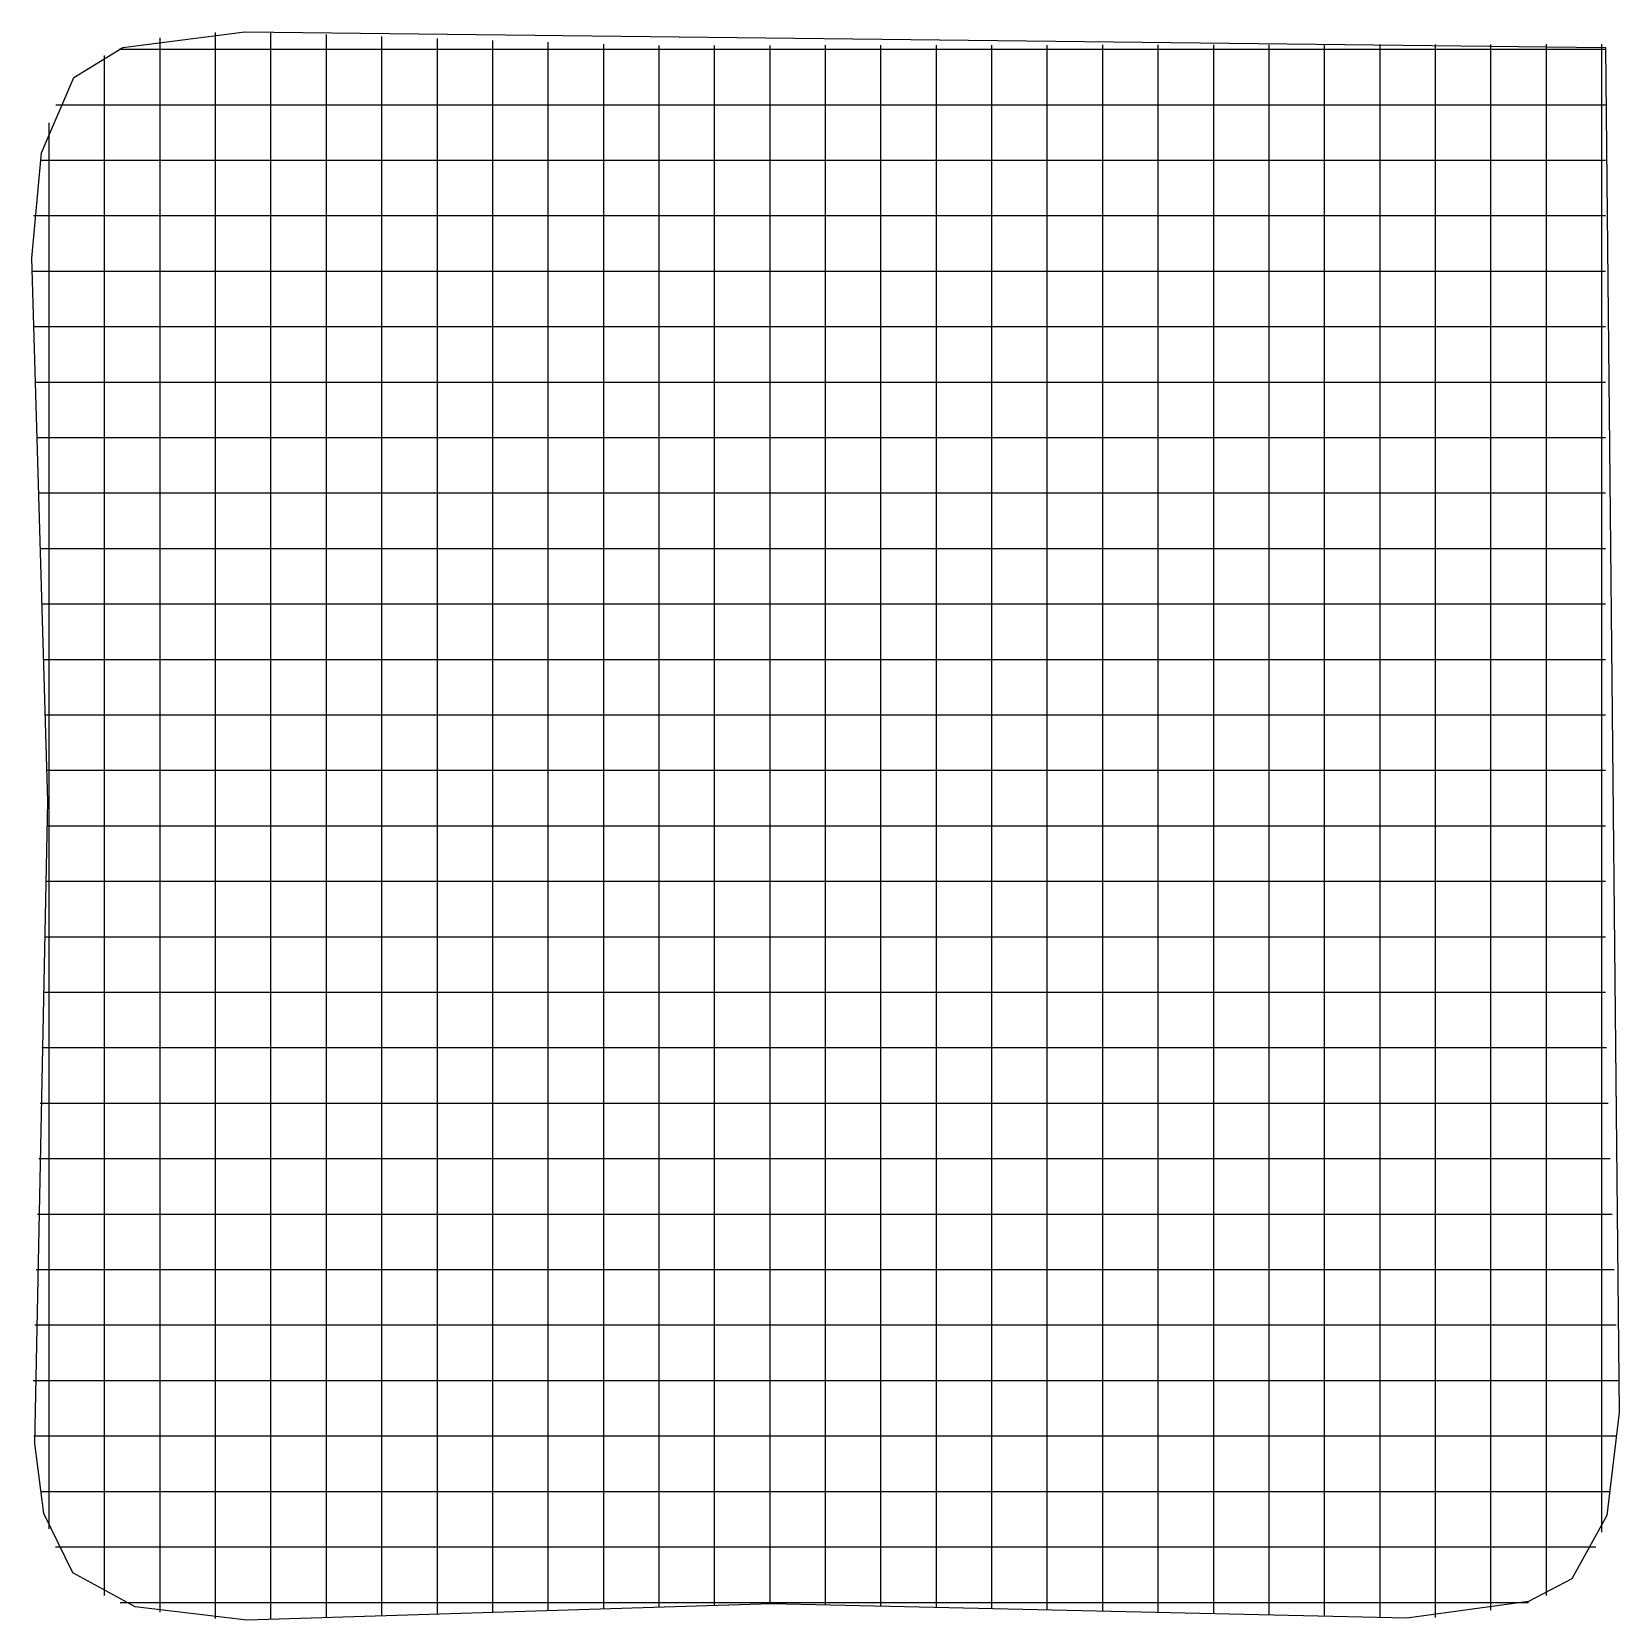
# Model space of a CAD drawing. Extents: x 0.4 to 14.7, y 0.4 to 14.7.
import ezdxf

# ---------------------------------------------------------------- set-up
doc = ezdxf.new("R2010")
doc.units = 0

msp = doc.modelspace()

# ---------------------------------------------------------------- linework, layer by layer
for p, q in [((1.257001, 14.60813), (2.356773, 14.749766)), ((1.257001, 14.60813), (2.356773, 14.749766)), ((2.356773, 14.749766), (14.625938, 14.608802)), ((2.356773, 14.749766), (14.625938, 14.608802)), ((0.816797, 14.338475), (1.257001, 14.60813)), ((0.816797, 14.338475), (1.257001, 14.60813)), ((1.592849, 14.603065), (1.592849, 14.695)), ((2.092849, 14.743), (2.092849, 14.744)), ((2.092849, 14.651065), (2.092849, 14.743)), ((2.092849, 13.682177), (2.092849, 14.651065)), ((2.592849, 14.650065), (2.592849, 14.742)), ((2.592849, 13.675629), (2.592849, 14.650065)), ((3.092849, 14.632065), (3.092849, 14.724)), ((3.092849, 13.68121), (3.092849, 14.632065)), ((3.592849, 14.615065), (3.592849, 14.707)), ((3.592849, 13.687097), (3.592849, 14.615065)), ((4.092849, 14.597758), (4.092849, 14.689694)), ((4.592849, 14.580065), (4.592849, 14.672)), ((5.092849, 14.563065), (5.092849, 14.655)), ((5.592849, 14.545065), (5.592849, 14.637)), ((6.092849, 14.533065), (6.092849, 14.625)), ((6.592849, 14.534065), (6.592849, 14.626)), ((7.092849, 14.535065), (7.092849, 14.627)), ((7.592849, 14.536065), (7.592849, 14.628)), ((8.092849, 14.536065), (8.092849, 14.628)), ((8.592849, 14.537065), (8.592849, 14.629)), ((9.092849, 14.538065), (9.092849, 14.63)), ((9.592849, 14.538065), (9.592849, 14.63)), ((10.092849, 14.539065), (10.092849, 14.631)), ((10.592849, 14.540065), (10.592849, 14.632)), ((11.092849, 14.541065), (11.092849, 14.633)), ((11.592849, 14.541065), (11.592849, 14.633)), ((12.092849, 14.542065), (12.092849, 14.634)), ((12.592849, 14.543065), (12.592849, 14.635)), ((13.092849, 14.544065), (13.092849, 14.635694)), ((13.592849, 14.544065), (13.592849, 14.636)), ((14.092849, 14.545065), (14.092849, 14.637)), ((14.592849, 14.546065), (14.592849, 14.638)), ((14.625938, 14.608802), (14.749492, 2.303893)), ((14.625938, 14.608802), (14.749492, 2.303893)), ((1.092849, 14.444758), (1.092849, 14.536694)), ((1.221, 14.592238), (1.312935, 14.592238)), ((1.221, 14.592238), (1.312935, 14.592238)), ((1.312935, 14.592238), (1.663177, 14.592238)), ((1.592849, 13.707694), (1.592849, 14.603065)), ((1.663177, 14.592238), (1.871242, 14.592238)), ((1.871242, 14.592238), (2.330919, 14.592238)), ((2.330919, 14.592238), (3.371242, 14.592238)), ((3.371242, 14.592238), (3.463177, 14.592238)), ((3.463177, 14.592238), (3.671242, 14.592238)), ((3.671242, 14.592238), (4.130919, 14.592238)), ((4.092849, 13.691984), (4.092849, 14.597758)), ((4.130919, 14.592238), (5.171242, 14.592238)), ((4.592849, 13.697871), (4.592849, 14.580065)), ((5.092849, 13.703758), (5.092849, 14.563065)), ((5.171242, 14.592238), (5.263177, 14.592238)), ((5.263177, 14.592238), (5.471242, 14.592238)), ((5.471242, 14.592238), (5.731113, 14.592238)), ((5.592849, 13.709339), (5.592849, 14.545065)), ((5.731113, 14.592238), (5.823048, 14.592238)), ((5.823048, 14.592238), (6.863371, 14.592238)), ((6.092849, 13.716758), (6.092849, 14.533065)), ((6.592849, 13.727468), (6.592849, 14.534065)), ((6.863371, 14.592238), (7.323048, 14.592238)), ((7.092849, 13.738871), (7.092849, 14.535065)), ((7.323048, 14.592238), (7.531113, 14.592238)), ((7.531113, 14.592238), (7.623048, 14.592238)), ((7.592849, 13.736403), (7.592849, 14.536065)), ((7.623048, 14.592238), (8.663371, 14.592238)), ((8.092849, 13.728081), (8.092849, 14.536065)), ((8.592849, 13.720065), (8.592849, 14.537065)), ((8.663371, 14.592238), (9.123048, 14.592238)), ((9.092849, 13.712048), (9.092849, 14.538065)), ((9.123048, 14.592238), (9.331113, 14.592238)), ((9.331113, 14.592238), (9.423048, 14.592238)), ((9.423048, 14.592238), (10.463371, 14.592238)), ((9.592849, 13.703726), (9.592849, 14.538065)), ((10.092849, 13.69571), (10.092849, 14.539065)), ((10.463371, 14.592238), (10.923048, 14.592238)), ((10.592849, 13.687694), (10.592849, 14.540065)), ((10.923048, 14.592238), (11.131113, 14.592238)), ((11.092849, 13.679677), (11.092849, 14.541065)), ((11.131113, 14.592238), (11.223048, 14.592238)), ((11.223048, 14.592238), (12.263371, 14.592238)), ((11.592849, 13.671355), (11.592849, 14.541065)), ((12.092849, 13.663339), (12.092849, 14.542065)), ((12.263371, 14.592238), (12.723048, 14.592238)), ((12.592849, 13.655323), (12.592849, 14.543065)), ((12.723048, 14.592238), (12.931113, 14.592238)), ((12.931113, 14.592238), (13.023048, 14.592238)), ((13.023048, 14.592238), (14.063371, 14.592238)), ((13.092849, 13.655629), (13.092849, 14.544065)), ((13.592849, 13.70279), (13.592849, 14.544065)), ((14.063371, 14.592238), (14.417935, 14.592238)), ((14.092849, 13.793952), (14.092849, 14.545065)), ((14.417935, 14.592238), (14.626, 14.592238)), ((14.592849, 14.190968), (14.592849, 14.546065)), ((0.522474, 13.658741), (0.816797, 14.338475)), ((0.522474, 13.658741), (0.816797, 14.338475)), ((1.092849, 13.763), (1.092849, 14.444758)), ((14.592849, 13.983597), (14.592849, 14.190968)), ((0.654, 14.092238), (0.745935, 14.092238)), ((0.654, 14.092238), (0.745935, 14.092238)), ((0.745935, 14.092238), (1.489419, 14.092238)), ((1.489419, 14.092238), (1.949097, 14.092238)), ((1.949097, 14.092238), (2.157161, 14.092238)), ((2.157161, 14.092238), (2.249097, 14.092238)), ((2.249097, 14.092238), (3.289419, 14.092238)), ((3.289419, 14.092238), (3.749097, 14.092238)), ((3.749097, 14.092238), (3.957161, 14.092238)), ((3.957161, 14.092238), (4.049097, 14.092238)), ((4.049097, 14.092238), (5.089419, 14.092238)), ((5.089419, 14.092238), (5.549097, 14.092238)), ((5.549097, 14.092238), (5.757161, 14.092238)), ((5.757161, 14.092238), (5.849097, 14.092238)), ((5.849097, 14.092238), (6.889419, 14.092238)), ((6.889419, 14.092238), (7.349097, 14.092238)), ((7.349097, 14.092238), (7.557161, 14.092238)), ((7.557161, 14.092238), (7.649097, 14.092238)), ((7.649097, 14.092238), (8.689419, 14.092238)), ((8.689419, 14.092238), (9.149097, 14.092238)), ((9.149097, 14.092238), (9.357161, 14.092238)), ((9.357161, 14.092238), (9.449097, 14.092238)), ((9.449097, 14.092238), (10.489419, 14.092238)), ((10.489419, 14.092238), (10.949097, 14.092238)), ((10.949097, 14.092238), (11.157161, 14.092238)), ((11.157161, 14.092238), (11.249097, 14.092238)), ((11.249097, 14.092238), (12.289419, 14.092238)), ((12.289419, 14.092238), (12.749097, 14.092238)), ((12.749097, 14.092238), (12.957161, 14.092238)), ((12.957161, 14.092238), (13.049097, 14.092238)), ((13.049097, 14.092238), (14.089419, 14.092238)), ((14.089419, 14.092238), (14.417935, 14.092238)), ((14.417935, 14.092238), (14.626, 14.092238)), ((0.592849, 13.877001), (0.592849, 13.929)), ((14.592849, 13.523919), (14.592849, 13.983597)), ((0.592849, 13.784998), (0.592849, 13.877001)), ((0.592849, 12.744726), (0.592849, 13.784998)), ((1.092849, 13.303323), (1.092849, 13.763)), ((14.092849, 13.334274), (14.092849, 13.793952)), ((0.435973, 12.707828), (0.522474, 13.658741)), ((0.435973, 12.707828), (0.522474, 13.658741)), ((1.592849, 13.248016), (1.592849, 13.707694)), ((2.092849, 13.2225), (2.092849, 13.682177)), ((2.592849, 13.215645), (2.592849, 13.675629)), ((3.092849, 13.221532), (3.092849, 13.68121)), ((3.592849, 13.227419), (3.592849, 13.687097)), ((4.092849, 13.232306), (4.092849, 13.691984)), ((4.592849, 13.238194), (4.592849, 13.697871)), ((5.092849, 13.244081), (5.092849, 13.703758)), ((5.592849, 13.249661), (5.592849, 13.709339)), ((6.092849, 13.257081), (6.092849, 13.716758)), ((6.592849, 13.26779), (6.592849, 13.727468)), ((7.092849, 13.279194), (7.092849, 13.738871)), ((7.592849, 13.276419), (7.592849, 13.736403)), ((8.092849, 13.268403), (8.092849, 13.728081)), ((8.592849, 13.260387), (8.592849, 13.720065)), ((9.092849, 13.252371), (9.092849, 13.712048)), ((9.592849, 13.244048), (9.592849, 13.703726)), ((10.092849, 13.236032), (10.092849, 13.69571)), ((10.592849, 13.228016), (10.592849, 13.687694)), ((11.092849, 13.219694), (11.092849, 13.679677)), ((11.592849, 13.211677), (11.592849, 13.671355)), ((12.092849, 13.203661), (12.092849, 13.663339)), ((12.592849, 13.195645), (12.592849, 13.655323)), ((13.092849, 13.195645), (13.092849, 13.655629)), ((13.592849, 13.243113), (13.592849, 13.70279)), ((0.511, 13.592238), (0.602935, 13.592238)), ((0.511, 13.592238), (0.602935, 13.592238)), ((0.602935, 13.592238), (1.445597, 13.592238)), ((1.445597, 13.592238), (1.905274, 13.592238)), ((1.905274, 13.592238), (2.113339, 13.592238)), ((2.113339, 13.592238), (2.205274, 13.592238)), ((2.205274, 13.592238), (3.245597, 13.592238)), ((3.245597, 13.592238), (3.705274, 13.592238)), ((3.705274, 13.592238), (3.913339, 13.592238)), ((3.913339, 13.592238), (4.005274, 13.592238)), ((4.005274, 13.592238), (5.045597, 13.592238)), ((5.045597, 13.592238), (5.505274, 13.592238)), ((5.505274, 13.592238), (5.713339, 13.592238)), ((5.713339, 13.592238), (5.805274, 13.592238)), ((5.805274, 13.592238), (6.845597, 13.592238)), ((6.845597, 13.592238), (7.305274, 13.592238)), ((7.305274, 13.592238), (7.513339, 13.592238)), ((7.513339, 13.592238), (7.605274, 13.592238)), ((7.605274, 13.592238), (8.645597, 13.592238)), ((8.645597, 13.592238), (9.105274, 13.592238)), ((9.105274, 13.592238), (9.313339, 13.592238)), ((9.313339, 13.592238), (9.405274, 13.592238)), ((9.405274, 13.592238), (10.445597, 13.592238)), ((10.445597, 13.592238), (10.905274, 13.592238)), ((10.905274, 13.592238), (11.113339, 13.592238)), ((11.113339, 13.592238), (11.205274, 13.592238)), ((11.205274, 13.592238), (12.245597, 13.592238)), ((12.245597, 13.592238), (12.705274, 13.592238)), ((12.705274, 13.592238), (12.913339, 13.592238)), ((12.913339, 13.592238), (13.005274, 13.592238)), ((13.005274, 13.592238), (14.045597, 13.592238)), ((14.045597, 13.592238), (14.417935, 13.592238)), ((14.417935, 13.592238), (14.626, 13.592238)), ((14.592849, 12.482903), (14.592849, 13.523919)), ((14.092849, 13.12621), (14.092849, 13.334274)), ((1.092849, 13.095258), (1.092849, 13.303323)), ((1.592849, 13.039952), (1.592849, 13.248016)), ((2.092849, 13.015129), (2.092849, 13.2225)), ((2.592849, 13.007581), (2.592849, 13.215645)), ((3.092849, 13.013468), (3.092849, 13.221532)), ((3.592849, 13.019355), (3.592849, 13.227419)), ((4.092849, 13.024935), (4.092849, 13.232306)), ((4.592849, 13.030129), (4.592849, 13.238194)), ((5.092849, 13.036016), (5.092849, 13.244081)), ((5.592849, 13.041597), (5.592849, 13.249661)), ((6.092849, 13.049016), (6.092849, 13.257081)), ((6.592849, 13.060419), (6.592849, 13.26779)), ((7.092849, 13.071129), (7.092849, 13.279194)), ((7.592849, 13.068355), (7.592849, 13.276419)), ((8.092849, 13.060339), (8.092849, 13.268403)), ((8.592849, 13.052323), (8.592849, 13.260387)), ((9.092849, 13.044306), (9.092849, 13.252371)), ((9.592849, 13.035984), (9.592849, 13.244048)), ((10.092849, 13.027968), (10.092849, 13.236032)), ((10.592849, 13.019952), (10.592849, 13.228016)), ((11.092849, 13.011629), (11.092849, 13.219694)), ((11.592849, 13.003613), (11.592849, 13.211677)), ((12.092849, 12.995597), (12.092849, 13.203661)), ((12.592849, 12.987581), (12.592849, 13.195645)), ((13.092849, 12.987581), (13.092849, 13.195645)), ((13.592849, 13.035048), (13.592849, 13.243113)), ((0.451, 13.092238), (0.542935, 13.092238)), ((0.451, 13.092238), (0.542935, 13.092238)), ((0.542935, 13.092238), (1.42721, 13.092238)), ((1.092849, 13.003323), (1.092849, 13.095258)), ((1.42721, 13.092238), (1.886887, 13.092238)), ((1.592849, 12.948016), (1.592849, 13.039952)), ((1.886887, 13.092238), (2.094952, 13.092238)), ((2.094952, 13.092238), (2.186887, 13.092238)), ((2.186887, 13.092238), (3.22721, 13.092238)), ((3.22721, 13.092238), (3.686887, 13.092238)), ((3.686887, 13.092238), (3.894952, 13.092238)), ((3.894952, 13.092238), (3.986887, 13.092238)), ((3.986887, 13.092238), (5.02721, 13.092238)), ((5.02721, 13.092238), (5.486887, 13.092238)), ((5.092849, 12.944081), (5.092849, 13.036016)), ((5.486887, 13.092238), (5.694952, 13.092238)), ((5.592849, 12.949661), (5.592849, 13.041597)), ((5.694952, 13.092238), (5.786887, 13.092238)), ((5.786887, 13.092238), (6.82721, 13.092238)), ((6.092849, 12.957081), (6.092849, 13.049016)), ((6.592849, 12.968484), (6.592849, 13.060419)), ((6.82721, 13.092238), (7.286887, 13.092238)), ((7.092849, 12.979194), (7.092849, 13.071129)), ((7.286887, 13.092238), (7.494952, 13.092238)), ((7.494952, 13.092238), (7.586887, 13.092238)), ((7.586887, 13.092238), (8.62721, 13.092238)), ((7.592849, 12.976726), (7.592849, 13.068355)), ((8.092849, 12.968403), (8.092849, 13.060339)), ((8.592849, 12.960387), (8.592849, 13.052323)), ((8.62721, 13.092238), (9.086887, 13.092238)), ((9.086887, 13.092238), (9.294952, 13.092238)), ((9.092849, 12.952371), (9.092849, 13.044306)), ((9.294952, 13.092238), (9.386887, 13.092238)), ((9.386887, 13.092238), (10.42721, 13.092238)), ((9.592849, 12.944048), (9.592849, 13.035984)), ((10.42721, 13.092238), (10.886887, 13.092238)), ((10.886887, 13.092238), (11.094952, 13.092238)), ((11.094952, 13.092238), (11.186887, 13.092238)), ((11.186887, 13.092238), (12.22721, 13.092238)), ((12.22721, 13.092238), (12.686887, 13.092238)), ((12.686887, 13.092238), (12.894952, 13.092238)), ((12.894952, 13.092238), (12.986887, 13.092238)), ((12.986887, 13.092238), (14.02721, 13.092238)), ((13.592849, 12.943113), (13.592849, 13.035048)), ((14.02721, 13.092238), (14.417935, 13.092238)), ((14.092849, 13.034274), (14.092849, 13.12621)), ((14.092849, 11.993952), (14.092849, 13.034274)), ((14.417935, 13.092238), (14.626, 13.092238)), ((1.092849, 11.963), (1.092849, 13.003323)), ((1.592849, 11.907694), (1.592849, 12.948016)), ((2.092849, 12.923194), (2.092849, 13.015129)), ((2.092849, 11.882177), (2.092849, 12.923194)), ((2.592849, 12.915952), (2.592849, 13.007581)), ((2.592849, 11.875629), (2.592849, 12.915952)), ((3.092849, 12.921532), (3.092849, 13.013468)), ((3.092849, 11.88121), (3.092849, 12.921532)), ((3.592849, 12.927419), (3.592849, 13.019355)), ((3.592849, 11.887097), (3.592849, 12.927419)), ((4.092849, 12.933), (4.092849, 13.024935)), ((4.092849, 11.891984), (4.092849, 12.933)), ((4.592849, 12.938194), (4.592849, 13.030129)), ((4.592849, 11.897871), (4.592849, 12.938194)), ((5.092849, 11.903758), (5.092849, 12.944081)), ((5.592849, 11.909339), (5.592849, 12.949661)), ((6.092849, 11.916758), (6.092849, 12.957081)), ((6.592849, 11.927468), (6.592849, 12.968484)), ((7.092849, 11.938871), (7.092849, 12.979194)), ((7.592849, 11.936403), (7.592849, 12.976726)), ((8.092849, 11.928081), (8.092849, 12.968403)), ((8.592849, 11.920065), (8.592849, 12.960387)), ((9.092849, 11.912048), (9.092849, 12.952371)), ((9.592849, 11.903726), (9.592849, 12.944048)), ((10.092849, 12.936032), (10.092849, 13.027968)), ((10.092849, 11.89571), (10.092849, 12.936032)), ((10.592849, 12.928016), (10.592849, 13.019952)), ((10.592849, 11.887694), (10.592849, 12.928016)), ((11.092849, 12.92), (11.092849, 13.011629)), ((11.092849, 11.879677), (11.092849, 12.92)), ((11.592849, 12.911677), (11.592849, 13.003613)), ((11.592849, 11.871355), (11.592849, 12.911677)), ((12.092849, 12.903661), (12.092849, 12.995597)), ((12.092849, 11.863339), (12.092849, 12.903661)), ((12.592849, 12.895645), (12.592849, 12.987581)), ((12.592849, 11.855323), (12.592849, 12.895645)), ((13.092849, 12.895952), (13.092849, 12.987581)), ((13.092849, 11.855629), (13.092849, 12.895952)), ((13.592849, 11.90279), (13.592849, 12.943113)), ((0.592849, 12.285048), (0.592849, 12.744726)), ((0.581765, 7.814343), (0.435973, 12.707828)), ((0.581765, 7.814343), (0.435973, 12.707828)), ((0.438, 12.592238), (0.529935, 12.592238)), ((0.438, 12.592238), (0.529935, 12.592238)), ((0.529935, 12.592238), (1.423226, 12.592238)), ((1.423226, 12.592238), (1.882903, 12.592238)), ((1.882903, 12.592238), (2.090968, 12.592238)), ((2.090968, 12.592238), (2.182903, 12.592238)), ((2.182903, 12.592238), (3.223226, 12.592238)), ((3.223226, 12.592238), (3.682903, 12.592238)), ((3.682903, 12.592238), (3.890968, 12.592238)), ((3.890968, 12.592238), (3.982903, 12.592238)), ((3.982903, 12.592238), (5.023226, 12.592238)), ((5.023226, 12.592238), (5.482903, 12.592238)), ((5.482903, 12.592238), (5.690968, 12.592238)), ((5.690968, 12.592238), (5.782903, 12.592238)), ((5.782903, 12.592238), (6.823226, 12.592238)), ((6.823226, 12.592238), (7.282903, 12.592238)), ((7.282903, 12.592238), (7.490968, 12.592238)), ((7.490968, 12.592238), (7.582903, 12.592238)), ((7.582903, 12.592238), (8.623226, 12.592238)), ((8.623226, 12.592238), (9.082903, 12.592238)), ((9.082903, 12.592238), (9.290968, 12.592238)), ((9.290968, 12.592238), (9.382903, 12.592238)), ((9.382903, 12.592238), (10.423226, 12.592238)), ((10.423226, 12.592238), (10.882903, 12.592238)), ((10.882903, 12.592238), (11.090968, 12.592238)), ((11.090968, 12.592238), (11.182903, 12.592238)), ((11.182903, 12.592238), (12.223226, 12.592238)), ((12.223226, 12.592238), (12.682903, 12.592238)), ((12.682903, 12.592238), (12.890968, 12.592238)), ((12.890968, 12.592238), (12.982903, 12.592238)), ((12.982903, 12.592238), (14.023226, 12.592238)), ((14.023226, 12.592238), (14.417935, 12.592238)), ((14.417935, 12.592238), (14.626, 12.592238)), ((14.592849, 12.390968), (14.592849, 12.482903)), ((14.592849, 12.183597), (14.592849, 12.390968)), ((0.592849, 12.076984), (0.592849, 12.285048)), ((14.592849, 11.723919), (14.592849, 12.183597)), ((0.453, 12.092238), (0.544935, 12.092238)), ((0.453, 12.092238), (0.544935, 12.092238)), ((0.544935, 12.092238), (1.427823, 12.092238)), ((0.592849, 11.985048), (0.592849, 12.076984)), ((1.427823, 12.092238), (1.8875, 12.092238)), ((1.8875, 12.092238), (2.095565, 12.092238)), ((2.095565, 12.092238), (2.1875, 12.092238)), ((2.1875, 12.092238), (3.227823, 12.092238)), ((3.227823, 12.092238), (3.6875, 12.092238)), ((3.6875, 12.092238), (3.895565, 12.092238)), ((3.895565, 12.092238), (3.9875, 12.092238)), ((3.9875, 12.092238), (5.027823, 12.092238)), ((5.027823, 12.092238), (5.4875, 12.092238)), ((5.4875, 12.092238), (5.695565, 12.092238)), ((5.695565, 12.092238), (5.7875, 12.092238)), ((5.7875, 12.092238), (6.827823, 12.092238)), ((6.827823, 12.092238), (7.2875, 12.092238)), ((7.2875, 12.092238), (7.495565, 12.092238)), ((7.495565, 12.092238), (7.5875, 12.092238)), ((7.5875, 12.092238), (8.627823, 12.092238)), ((8.627823, 12.092238), (9.0875, 12.092238)), ((9.0875, 12.092238), (9.295565, 12.092238)), ((9.295565, 12.092238), (9.3875, 12.092238)), ((9.3875, 12.092238), (10.427823, 12.092238)), ((10.427823, 12.092238), (10.8875, 12.092238)), ((10.8875, 12.092238), (11.095565, 12.092238)), ((11.095565, 12.092238), (11.1875, 12.092238)), ((11.1875, 12.092238), (12.227823, 12.092238)), ((12.227823, 12.092238), (12.6875, 12.092238)), ((12.6875, 12.092238), (12.895565, 12.092238)), ((12.895565, 12.092238), (12.9875, 12.092238)), ((12.9875, 12.092238), (14.027823, 12.092238)), ((14.027823, 12.092238), (14.417935, 12.092238)), ((14.417935, 12.092238), (14.626, 12.092238)), ((0.592849, 10.944726), (0.592849, 11.985048)), ((1.092849, 11.503323), (1.092849, 11.963)), ((1.592849, 11.448016), (1.592849, 11.907694)), ((3.592849, 11.427419), (3.592849, 11.887097)), ((4.092849, 11.432306), (4.092849, 11.891984)), ((4.592849, 11.438194), (4.592849, 11.897871)), ((5.092849, 11.444081), (5.092849, 11.903758)), ((5.592849, 11.449661), (5.592849, 11.909339)), ((6.092849, 11.457081), (6.092849, 11.916758)), ((6.592849, 11.46779), (6.592849, 11.927468)), ((7.092849, 11.479194), (7.092849, 11.938871)), ((7.592849, 11.476419), (7.592849, 11.936403)), ((8.092849, 11.468403), (8.092849, 11.928081)), ((8.592849, 11.460387), (8.592849, 11.920065)), ((9.092849, 11.452371), (9.092849, 11.912048)), ((9.592849, 11.444048), (9.592849, 11.903726)), ((10.092849, 11.436032), (10.092849, 11.89571)), ((10.592849, 11.428016), (10.592849, 11.887694)), ((13.592849, 11.443113), (13.592849, 11.90279)), ((14.092849, 11.534274), (14.092849, 11.993952)), ((2.092849, 11.4225), (2.092849, 11.882177)), ((2.592849, 11.415645), (2.592849, 11.875629)), ((3.092849, 11.421532), (3.092849, 11.88121)), ((11.092849, 11.419694), (11.092849, 11.879677)), ((11.592849, 11.411677), (11.592849, 11.871355)), ((12.092849, 11.403661), (12.092849, 11.863339)), ((12.592849, 11.395645), (12.592849, 11.855323)), ((13.092849, 11.395645), (13.092849, 11.855629)), ((14.592849, 10.682903), (14.592849, 11.723919)), ((0.468, 11.592238), (0.559935, 11.592238)), ((0.468, 11.592238), (0.559935, 11.592238)), ((0.559935, 11.592238), (1.432419, 11.592238)), ((1.092849, 11.295258), (1.092849, 11.503323)), ((1.432419, 11.592238), (1.892097, 11.592238)), ((1.892097, 11.592238), (2.100161, 11.592238)), ((2.100161, 11.592238), (2.192097, 11.592238)), ((2.192097, 11.592238), (3.232419, 11.592238)), ((3.232419, 11.592238), (3.692097, 11.592238)), ((3.692097, 11.592238), (3.900161, 11.592238)), ((3.900161, 11.592238), (3.992097, 11.592238)), ((3.992097, 11.592238), (5.032419, 11.592238)), ((5.032419, 11.592238), (5.492097, 11.592238)), ((5.492097, 11.592238), (5.700161, 11.592238)), ((5.700161, 11.592238), (5.792097, 11.592238)), ((5.792097, 11.592238), (6.832419, 11.592238)), ((6.092849, 11.249016), (6.092849, 11.457081)), ((6.592849, 11.260419), (6.592849, 11.46779)), ((6.832419, 11.592238), (7.292097, 11.592238)), ((7.092849, 11.271129), (7.092849, 11.479194)), ((7.292097, 11.592238), (7.500161, 11.592238)), ((7.500161, 11.592238), (7.592097, 11.592238)), ((7.592097, 11.592238), (8.632419, 11.592238)), ((7.592849, 11.268355), (7.592849, 11.476419)), ((8.092849, 11.260339), (8.092849, 11.468403)), ((8.592849, 11.252323), (8.592849, 11.460387)), ((8.632419, 11.592238), (9.092097, 11.592238)), ((9.092097, 11.592238), (9.300161, 11.592238)), ((9.300161, 11.592238), (9.392097, 11.592238)), ((9.392097, 11.592238), (10.432419, 11.592238)), ((10.432419, 11.592238), (10.892097, 11.592238)), ((10.892097, 11.592238), (11.100161, 11.592238)), ((11.100161, 11.592238), (11.192097, 11.592238)), ((11.192097, 11.592238), (12.232419, 11.592238)), ((12.232419, 11.592238), (12.692097, 11.592238)), ((12.692097, 11.592238), (12.900161, 11.592238)), ((12.900161, 11.592238), (12.992097, 11.592238)), ((12.992097, 11.592238), (14.032419, 11.592238)), ((14.032419, 11.592238), (14.417935, 11.592238)), ((14.092849, 11.32621), (14.092849, 11.534274)), ((14.417935, 11.592238), (14.626, 11.592238)), ((1.592849, 11.239952), (1.592849, 11.448016)), ((2.092849, 11.215129), (2.092849, 11.4225)), ((2.592849, 11.207581), (2.592849, 11.415645)), ((3.092849, 11.213468), (3.092849, 11.421532)), ((3.592849, 11.219355), (3.592849, 11.427419)), ((4.092849, 11.224935), (4.092849, 11.432306)), ((4.592849, 11.230129), (4.592849, 11.438194)), ((5.092849, 11.236016), (5.092849, 11.444081)), ((5.592849, 11.241597), (5.592849, 11.449661)), ((9.092849, 11.244306), (9.092849, 11.452371)), ((9.592849, 11.235984), (9.592849, 11.444048)), ((10.092849, 11.227968), (10.092849, 11.436032)), ((10.592849, 11.219952), (10.592849, 11.428016)), ((11.092849, 11.211629), (11.092849, 11.419694)), ((11.592849, 11.203613), (11.592849, 11.411677)), ((12.092849, 11.195597), (12.092849, 11.403661)), ((12.592849, 11.187581), (12.592849, 11.395645)), ((13.092849, 11.187581), (13.092849, 11.395645)), ((13.592849, 11.235048), (13.592849, 11.443113)), ((14.092849, 11.234274), (14.092849, 11.32621)), ((1.092849, 11.203323), (1.092849, 11.295258)), ((1.092849, 10.163), (1.092849, 11.203323)), ((1.592849, 11.148016), (1.592849, 11.239952)), ((2.092849, 11.123194), (2.092849, 11.215129)), ((2.592849, 11.115952), (2.592849, 11.207581)), ((3.092849, 11.121532), (3.092849, 11.213468)), ((3.592849, 11.127419), (3.592849, 11.219355)), ((4.092849, 11.133), (4.092849, 11.224935)), ((4.592849, 11.138194), (4.592849, 11.230129)), ((5.092849, 11.144081), (5.092849, 11.236016)), ((5.592849, 11.149661), (5.592849, 11.241597)), ((6.092849, 11.157081), (6.092849, 11.249016)), ((6.592849, 11.168484), (6.592849, 11.260419)), ((7.092849, 11.179194), (7.092849, 11.271129)), ((7.092849, 10.138871), (7.092849, 11.179194)), ((7.592849, 11.176726), (7.592849, 11.268355)), ((7.592849, 10.136403), (7.592849, 11.176726)), ((8.092849, 11.168403), (8.092849, 11.260339)), ((8.592849, 11.160387), (8.592849, 11.252323)), ((9.092849, 11.152371), (9.092849, 11.244306)), ((9.592849, 11.144048), (9.592849, 11.235984)), ((10.092849, 11.136032), (10.092849, 11.227968)), ((10.592849, 11.128016), (10.592849, 11.219952)), ((11.092849, 11.12), (11.092849, 11.211629)), ((11.592849, 11.111677), (11.592849, 11.203613)), ((12.092849, 11.103661), (12.092849, 11.195597)), ((12.592849, 11.095645), (12.592849, 11.187581)), ((13.092849, 11.095952), (13.092849, 11.187581)), ((13.592849, 11.143113), (13.592849, 11.235048)), ((14.092849, 10.193952), (14.092849, 11.234274)), ((0.484, 11.092238), (0.575935, 11.092238)), ((0.484, 11.092238), (0.575935, 11.092238)), ((0.575935, 11.092238), (1.437323, 11.092238)), ((1.437323, 11.092238), (1.897, 11.092238)), ((1.592849, 10.107694), (1.592849, 11.148016)), ((1.897, 11.092238), (2.105065, 11.092238)), ((2.092849, 10.082177), (2.092849, 11.123194)), ((2.105065, 11.092238), (2.197, 11.092238)), ((2.197, 11.092238), (3.237323, 11.092238)), ((2.592849, 10.075629), (2.592849, 11.115952)), ((3.092849, 10.08121), (3.092849, 11.121532)), ((3.237323, 11.092238), (3.697, 11.092238)), ((3.592849, 10.087097), (3.592849, 11.127419)), ((3.697, 11.092238), (3.905065, 11.092238)), ((3.905065, 11.092238), (3.997, 11.092238)), ((3.997, 11.092238), (5.037323, 11.092238)), ((4.092849, 10.091984), (4.092849, 11.133)), ((4.592849, 10.097871), (4.592849, 11.138194)), ((5.037323, 11.092238), (5.497, 11.092238)), ((5.092849, 10.103758), (5.092849, 11.144081)), ((5.497, 11.092238), (5.705065, 11.092238)), ((5.592849, 10.109339), (5.592849, 11.149661)), ((5.705065, 11.092238), (5.797, 11.092238)), ((5.797, 11.092238), (6.837323, 11.092238)), ((6.092849, 10.116758), (6.092849, 11.157081)), ((6.592849, 10.127468), (6.592849, 11.168484)), ((6.837323, 11.092238), (7.297, 11.092238)), ((7.297, 11.092238), (7.505065, 11.092238)), ((7.505065, 11.092238), (7.597, 11.092238)), ((7.597, 11.092238), (8.637323, 11.092238)), ((8.092849, 10.128081), (8.092849, 11.168403)), ((8.592849, 10.120065), (8.592849, 11.160387)), ((8.637323, 11.092238), (9.097, 11.092238)), ((9.092849, 10.112048), (9.092849, 11.152371)), ((9.097, 11.092238), (9.305065, 11.092238)), ((9.305065, 11.092238), (9.397, 11.092238)), ((9.397, 11.092238), (10.437323, 11.092238)), ((9.592849, 10.103726), (9.592849, 11.144048)), ((10.092849, 10.09571), (10.092849, 11.136032)), ((10.437323, 11.092238), (10.897, 11.092238)), ((10.592849, 10.087694), (10.592849, 11.128016)), ((10.897, 11.092238), (11.105065, 11.092238)), ((11.092849, 10.079677), (11.092849, 11.12)), ((11.105065, 11.092238), (11.197, 11.092238)), ((11.197, 11.092238), (12.237323, 11.092238)), ((11.592849, 10.071355), (11.592849, 11.111677)), ((12.092849, 10.063339), (12.092849, 11.103661)), ((12.237323, 11.092238), (12.697, 11.092238)), ((12.592849, 10.055323), (12.592849, 11.095645)), ((12.697, 11.092238), (12.905065, 11.092238)), ((12.905065, 11.092238), (12.997, 11.092238)), ((12.997, 11.092238), (14.037323, 11.092238)), ((13.092849, 10.055629), (13.092849, 11.095952)), ((13.592849, 10.10279), (13.592849, 11.143113)), ((14.037323, 11.092238), (14.417935, 11.092238)), ((14.417935, 11.092238), (14.626, 11.092238)), ((0.592849, 10.485048), (0.592849, 10.944726)), ((14.592849, 10.590968), (14.592849, 10.682903)), ((0.499, 10.592238), (0.590935, 10.592238)), ((0.499, 10.592238), (0.590935, 10.592238)), ((0.590935, 10.592238), (1.441919, 10.592238)), ((0.592849, 10.276984), (0.592849, 10.485048)), ((1.441919, 10.592238), (1.901597, 10.592238)), ((1.901597, 10.592238), (2.109661, 10.592238)), ((2.109661, 10.592238), (2.201597, 10.592238)), ((2.201597, 10.592238), (3.241919, 10.592238)), ((3.241919, 10.592238), (3.701597, 10.592238)), ((3.701597, 10.592238), (3.909661, 10.592238)), ((3.909661, 10.592238), (4.001597, 10.592238)), ((4.001597, 10.592238), (5.041919, 10.592238)), ((5.041919, 10.592238), (5.501597, 10.592238)), ((5.501597, 10.592238), (5.709661, 10.592238)), ((5.709661, 10.592238), (5.801597, 10.592238)), ((5.801597, 10.592238), (6.841919, 10.592238)), ((6.841919, 10.592238), (7.301597, 10.592238)), ((7.301597, 10.592238), (7.509661, 10.592238)), ((7.509661, 10.592238), (7.601597, 10.592238)), ((7.601597, 10.592238), (8.641919, 10.592238)), ((8.641919, 10.592238), (9.101597, 10.592238)), ((9.101597, 10.592238), (9.309661, 10.592238)), ((9.309661, 10.592238), (9.401597, 10.592238)), ((9.401597, 10.592238), (10.441919, 10.592238)), ((10.441919, 10.592238), (10.901597, 10.592238)), ((10.901597, 10.592238), (11.109661, 10.592238)), ((11.109661, 10.592238), (11.201597, 10.592238)), ((11.201597, 10.592238), (12.241919, 10.592238)), ((12.241919, 10.592238), (12.701597, 10.592238)), ((12.701597, 10.592238), (12.909661, 10.592238)), ((12.909661, 10.592238), (13.001597, 10.592238)), ((13.001597, 10.592238), (14.041919, 10.592238)), ((14.041919, 10.592238), (14.417935, 10.592238)), ((14.417935, 10.592238), (14.626, 10.592238)), ((14.592849, 10.383597), (14.592849, 10.590968)), ((14.592849, 9.923919), (14.592849, 10.383597)), ((0.592849, 10.185048), (0.592849, 10.276984)), ((0.592849, 9.144726), (0.592849, 10.185048)), ((14.092849, 9.734274), (14.092849, 10.193952)), ((0.514, 10.092238), (0.605935, 10.092238)), ((0.514, 10.092238), (0.605935, 10.092238)), ((0.605935, 10.092238), (1.446516, 10.092238)), ((1.092849, 9.703323), (1.092849, 10.163)), ((1.446516, 10.092238), (1.906194, 10.092238)), ((1.592849, 9.648016), (1.592849, 10.107694)), ((1.906194, 10.092238), (2.114258, 10.092238)), ((2.092849, 9.6225), (2.092849, 10.082177)), ((2.114258, 10.092238), (2.206194, 10.092238)), ((2.206194, 10.092238), (3.246516, 10.092238)), ((2.592849, 9.615645), (2.592849, 10.075629)), ((3.092849, 9.621532), (3.092849, 10.08121)), ((3.246516, 10.092238), (3.706194, 10.092238)), ((3.592849, 9.627419), (3.592849, 10.087097)), ((3.706194, 10.092238), (3.914258, 10.092238)), ((3.914258, 10.092238), (4.006194, 10.092238)), ((4.006194, 10.092238), (5.046516, 10.092238)), ((4.092849, 9.632306), (4.092849, 10.091984)), ((4.592849, 9.638194), (4.592849, 10.097871)), ((5.046516, 10.092238), (5.506194, 10.092238)), ((5.092849, 9.644081), (5.092849, 10.103758)), ((5.506194, 10.092238), (5.714258, 10.092238)), ((5.592849, 9.649661), (5.592849, 10.109339)), ((5.714258, 10.092238), (5.806194, 10.092238)), ((5.806194, 10.092238), (6.846516, 10.092238)), ((6.092849, 9.657081), (6.092849, 10.116758)), ((6.592849, 9.66779), (6.592849, 10.127468)), ((6.846516, 10.092238), (7.306194, 10.092238)), ((7.092849, 9.679194), (7.092849, 10.138871)), ((7.306194, 10.092238), (7.514258, 10.092238)), ((7.514258, 10.092238), (7.606194, 10.092238)), ((7.592849, 9.676419), (7.592849, 10.136403)), ((7.606194, 10.092238), (8.646516, 10.092238)), ((8.092849, 9.668403), (8.092849, 10.128081)), ((8.592849, 9.660387), (8.592849, 10.120065)), ((8.646516, 10.092238), (9.106194, 10.092238)), ((9.092849, 9.652371), (9.092849, 10.112048)), ((9.106194, 10.092238), (9.314258, 10.092238)), ((9.314258, 10.092238), (9.406194, 10.092238)), ((9.406194, 10.092238), (10.446516, 10.092238)), ((9.592849, 9.644048), (9.592849, 10.103726)), ((10.092849, 9.636032), (10.092849, 10.09571)), ((10.446516, 10.092238), (10.906194, 10.092238)), ((10.592849, 9.628016), (10.592849, 10.087694)), ((10.906194, 10.092238), (11.114258, 10.092238)), ((11.092849, 9.619694), (11.092849, 10.079677)), ((11.114258, 10.092238), (11.206194, 10.092238)), ((11.206194, 10.092238), (12.246516, 10.092238)), ((11.592849, 9.611677), (11.592849, 10.071355)), ((12.092849, 9.603661), (12.092849, 10.063339)), ((12.246516, 10.092238), (12.706194, 10.092238)), ((12.592849, 9.595645), (12.592849, 10.055323)), ((12.706194, 10.092238), (12.914258, 10.092238)), ((12.914258, 10.092238), (13.006194, 10.092238)), ((13.006194, 10.092238), (14.046516, 10.092238)), ((13.092849, 9.595645), (13.092849, 10.055629)), ((13.592849, 9.643113), (13.592849, 10.10279)), ((14.046516, 10.092238), (14.417935, 10.092238)), ((14.417935, 10.092238), (14.626, 10.092238)), ((14.592849, 8.882903), (14.592849, 9.923919)), ((1.092849, 9.495258), (1.092849, 9.703323)), ((1.592849, 9.439952), (1.592849, 9.648016)), ((2.092849, 9.415129), (2.092849, 9.6225)), ((2.592849, 9.407581), (2.592849, 9.615645)), ((3.092849, 9.413468), (3.092849, 9.621532)), ((3.592849, 9.419355), (3.592849, 9.627419)), ((4.092849, 9.424935), (4.092849, 9.632306)), ((4.592849, 9.430129), (4.592849, 9.638194)), ((5.092849, 9.436016), (5.092849, 9.644081)), ((5.592849, 9.441597), (5.592849, 9.649661)), ((6.092849, 9.449016), (6.092849, 9.657081)), ((6.592849, 9.460419), (6.592849, 9.66779)), ((7.092849, 9.471129), (7.092849, 9.679194)), ((7.592849, 9.468355), (7.592849, 9.676419)), ((8.092849, 9.460339), (8.092849, 9.668403)), ((8.592849, 9.452323), (8.592849, 9.660387)), ((9.092849, 9.444306), (9.092849, 9.652371)), ((9.592849, 9.435984), (9.592849, 9.644048)), ((10.092849, 9.427968), (10.092849, 9.636032)), ((10.592849, 9.419952), (10.592849, 9.628016)), ((11.092849, 9.411629), (11.092849, 9.619694)), ((11.592849, 9.403613), (11.592849, 9.611677)), ((12.092849, 9.395597), (12.092849, 9.603661)), ((12.592849, 9.387581), (12.592849, 9.595645)), ((13.092849, 9.387581), (13.092849, 9.595645)), ((13.592849, 9.435048), (13.592849, 9.643113)), ((14.092849, 9.52621), (14.092849, 9.734274)), ((0.529, 9.592238), (0.620935, 9.592238)), ((0.529, 9.592238), (0.620935, 9.592238)), ((0.620935, 9.592238), (1.451113, 9.592238)), ((1.092849, 9.403323), (1.092849, 9.495258)), ((1.451113, 9.592238), (1.911097, 9.592238)), ((1.911097, 9.592238), (2.119161, 9.592238)), ((2.119161, 9.592238), (2.21079, 9.592238)), ((2.21079, 9.592238), (3.251113, 9.592238)), ((3.251113, 9.592238), (3.711097, 9.592238)), ((3.711097, 9.592238), (3.919161, 9.592238)), ((3.919161, 9.592238), (4.01079, 9.592238)), ((4.01079, 9.592238), (5.051113, 9.592238)), ((5.051113, 9.592238), (5.511097, 9.592238)), ((5.511097, 9.592238), (5.719161, 9.592238)), ((5.719161, 9.592238), (5.81079, 9.592238)), ((5.81079, 9.592238), (6.851113, 9.592238)), ((6.592849, 9.368484), (6.592849, 9.460419)), ((6.851113, 9.592238), (7.311097, 9.592238)), ((7.092849, 9.379194), (7.092849, 9.471129)), ((7.311097, 9.592238), (7.519161, 9.592238)), ((7.519161, 9.592238), (7.61079, 9.592238)), ((7.592849, 9.376726), (7.592849, 9.468355)), ((7.61079, 9.592238), (8.651113, 9.592238)), ((8.092849, 9.368403), (8.092849, 9.460339)), ((8.592849, 9.360387), (8.592849, 9.452323)), ((8.651113, 9.592238), (9.111097, 9.592238)), ((9.111097, 9.592238), (9.319161, 9.592238)), ((9.319161, 9.592238), (9.41079, 9.592238)), ((9.41079, 9.592238), (10.451113, 9.592238)), ((10.451113, 9.592238), (10.911097, 9.592238)), ((10.911097, 9.592238), (11.119161, 9.592238)), ((11.119161, 9.592238), (11.21079, 9.592238)), ((11.21079, 9.592238), (12.251113, 9.592238)), ((12.251113, 9.592238), (12.711097, 9.592238)), ((12.711097, 9.592238), (12.919161, 9.592238)), ((12.919161, 9.592238), (13.01079, 9.592238)), ((13.01079, 9.592238), (14.051113, 9.592238)), ((14.051113, 9.592238), (14.417935, 9.592238)), ((14.092849, 9.434274), (14.092849, 9.52621)), ((14.417935, 9.592238), (14.626, 9.592238)), ((1.092849, 8.363), (1.092849, 9.403323)), ((1.592849, 9.348016), (1.592849, 9.439952)), ((1.592849, 8.307694), (1.592849, 9.348016)), ((2.092849, 9.323194), (2.092849, 9.415129)), ((2.092849, 8.282177), (2.092849, 9.323194)), ((2.592849, 9.315952), (2.592849, 9.407581)), ((2.592849, 8.275629), (2.592849, 9.315952)), ((3.092849, 9.321532), (3.092849, 9.413468)), ((3.092849, 8.28121), (3.092849, 9.321532)), ((3.592849, 9.327419), (3.592849, 9.419355)), ((3.592849, 8.287097), (3.592849, 9.327419)), ((4.092849, 9.333), (4.092849, 9.424935)), ((4.092849, 8.291984), (4.092849, 9.333)), ((4.592849, 9.338194), (4.592849, 9.430129)), ((4.592849, 8.297871), (4.592849, 9.338194)), ((5.092849, 9.344081), (5.092849, 9.436016)), ((5.092849, 8.303758), (5.092849, 9.344081)), ((5.592849, 9.349661), (5.592849, 9.441597)), ((5.592849, 8.309339), (5.592849, 9.349661)), ((6.092849, 9.357081), (6.092849, 9.449016)), ((6.092849, 8.316758), (6.092849, 9.357081)), ((6.592849, 8.327468), (6.592849, 9.368484)), ((7.092849, 8.338871), (7.092849, 9.379194)), ((7.592849, 8.336403), (7.592849, 9.376726)), ((8.092849, 8.328081), (8.092849, 9.368403)), ((8.592849, 8.320065), (8.592849, 9.360387)), ((9.092849, 9.352371), (9.092849, 9.444306)), ((9.092849, 8.312048), (9.092849, 9.352371)), ((9.592849, 9.344048), (9.592849, 9.435984)), ((9.592849, 8.303726), (9.592849, 9.344048)), ((10.092849, 9.336032), (10.092849, 9.427968)), ((10.092849, 8.29571), (10.092849, 9.336032)), ((10.592849, 9.328016), (10.592849, 9.419952)), ((10.592849, 8.287694), (10.592849, 9.328016)), ((11.092849, 9.32), (11.092849, 9.411629)), ((11.092849, 8.279677), (11.092849, 9.32)), ((11.592849, 9.311677), (11.592849, 9.403613)), ((11.592849, 8.271355), (11.592849, 9.311677)), ((12.092849, 9.303661), (12.092849, 9.395597)), ((12.592849, 9.295645), (12.592849, 9.387581)), ((13.092849, 9.295952), (13.092849, 9.387581)), ((13.592849, 9.343113), (13.592849, 9.435048)), ((13.592849, 8.30279), (13.592849, 9.343113)), ((14.092849, 8.393952), (14.092849, 9.434274)), ((12.092849, 8.263339), (12.092849, 9.303661)), ((12.592849, 8.255323), (12.592849, 9.295645)), ((13.092849, 8.255629), (13.092849, 9.295952)), ((0.545, 9.092238), (0.636935, 9.092238)), ((0.545, 9.092238), (0.636935, 9.092238)), ((0.592849, 8.685048), (0.592849, 9.144726)), ((0.636935, 9.092238), (1.456016, 9.092238)), ((1.456016, 9.092238), (1.915694, 9.092238)), ((1.915694, 9.092238), (2.123758, 9.092238)), ((2.123758, 9.092238), (2.215694, 9.092238)), ((2.215694, 9.092238), (3.256016, 9.092238)), ((3.256016, 9.092238), (3.715694, 9.092238)), ((3.715694, 9.092238), (3.923758, 9.092238)), ((3.923758, 9.092238), (4.015694, 9.092238)), ((4.015694, 9.092238), (5.056016, 9.092238)), ((5.056016, 9.092238), (5.515694, 9.092238)), ((5.515694, 9.092238), (5.723758, 9.092238)), ((5.723758, 9.092238), (5.815694, 9.092238)), ((5.815694, 9.092238), (6.856016, 9.092238)), ((6.856016, 9.092238), (7.315694, 9.092238)), ((7.315694, 9.092238), (7.523758, 9.092238)), ((7.523758, 9.092238), (7.615694, 9.092238)), ((7.615694, 9.092238), (8.656016, 9.092238)), ((8.656016, 9.092238), (9.115694, 9.092238)), ((9.115694, 9.092238), (9.323758, 9.092238)), ((9.323758, 9.092238), (9.415694, 9.092238)), ((9.415694, 9.092238), (10.456016, 9.092238)), ((10.456016, 9.092238), (10.915694, 9.092238)), ((10.915694, 9.092238), (11.123758, 9.092238)), ((11.123758, 9.092238), (11.215694, 9.092238)), ((11.215694, 9.092238), (12.256016, 9.092238)), ((12.256016, 9.092238), (12.715694, 9.092238)), ((12.715694, 9.092238), (12.923758, 9.092238)), ((12.923758, 9.092238), (13.015694, 9.092238)), ((13.015694, 9.092238), (14.056016, 9.092238)), ((14.056016, 9.092238), (14.417935, 9.092238)), ((14.417935, 9.092238), (14.626, 9.092238)), ((14.592849, 8.790968), (14.592849, 8.882903)), ((14.592849, 8.583597), (14.592849, 8.790968)), ((0.56, 8.592238), (0.651935, 8.592238)), ((0.56, 8.592238), (0.651935, 8.592238)), ((0.592849, 8.476984), (0.592849, 8.685048)), ((0.651935, 8.592238), (1.460613, 8.592238)), ((1.460613, 8.592238), (1.92029, 8.592238)), ((1.92029, 8.592238), (2.128355, 8.592238)), ((2.128355, 8.592238), (2.22029, 8.592238)), ((2.22029, 8.592238), (3.260613, 8.592238)), ((3.260613, 8.592238), (3.72029, 8.592238)), ((3.72029, 8.592238), (3.928355, 8.592238)), ((3.928355, 8.592238), (4.02029, 8.592238)), ((4.02029, 8.592238), (5.060613, 8.592238)), ((5.060613, 8.592238), (5.52029, 8.592238)), ((5.52029, 8.592238), (5.728355, 8.592238)), ((5.728355, 8.592238), (5.82029, 8.592238)), ((5.82029, 8.592238), (6.860613, 8.592238)), ((6.860613, 8.592238), (7.32029, 8.592238)), ((7.32029, 8.592238), (7.528355, 8.592238)), ((7.528355, 8.592238), (7.62029, 8.592238)), ((7.62029, 8.592238), (8.660613, 8.592238)), ((8.660613, 8.592238), (9.12029, 8.592238)), ((9.12029, 8.592238), (9.328355, 8.592238)), ((9.328355, 8.592238), (9.42029, 8.592238)), ((9.42029, 8.592238), (10.460613, 8.592238)), ((10.460613, 8.592238), (10.92029, 8.592238)), ((10.92029, 8.592238), (11.128355, 8.592238)), ((11.128355, 8.592238), (11.22029, 8.592238)), ((11.22029, 8.592238), (12.260613, 8.592238)), ((12.260613, 8.592238), (12.72029, 8.592238)), ((12.72029, 8.592238), (12.928355, 8.592238)), ((12.928355, 8.592238), (13.02029, 8.592238)), ((13.02029, 8.592238), (14.060613, 8.592238)), ((14.060613, 8.592238), (14.417935, 8.592238)), ((14.417935, 8.592238), (14.626, 8.592238)), ((0.592849, 8.385048), (0.592849, 8.476984)), ((14.592849, 8.123919), (14.592849, 8.583597)), ((0.592849, 7.344726), (0.592849, 8.385048)), ((1.092849, 7.903323), (1.092849, 8.363)), ((1.592849, 7.848016), (1.592849, 8.307694)), ((5.592849, 7.849661), (5.592849, 8.309339)), ((6.092849, 7.857081), (6.092849, 8.316758)), ((6.592849, 7.86779), (6.592849, 8.327468)), ((7.092849, 7.879194), (7.092849, 8.338871)), ((7.592849, 7.876419), (7.592849, 8.336403)), ((8.092849, 7.868403), (8.092849, 8.328081)), ((8.592849, 7.860387), (8.592849, 8.320065)), ((9.092849, 7.852371), (9.092849, 8.312048)), ((14.092849, 7.934274), (14.092849, 8.393952)), ((2.092849, 7.8225), (2.092849, 8.282177)), ((2.592849, 7.815645), (2.592849, 8.275629)), ((3.092849, 7.821532), (3.092849, 8.28121)), ((3.592849, 7.827419), (3.592849, 8.287097)), ((4.092849, 7.832306), (4.092849, 8.291984)), ((4.592849, 7.838194), (4.592849, 8.297871)), ((5.092849, 7.844081), (5.092849, 8.303758)), ((9.592849, 7.844048), (9.592849, 8.303726)), ((10.092849, 7.836032), (10.092849, 8.29571)), ((10.592849, 7.828016), (10.592849, 8.287694)), ((11.092849, 7.819694), (11.092849, 8.279677)), ((11.592849, 7.811677), (11.592849, 8.271355)), ((12.092849, 7.803661), (12.092849, 8.263339)), ((12.592849, 7.795645), (12.592849, 8.255323)), ((13.092849, 7.795645), (13.092849, 8.255629)), ((13.592849, 7.843113), (13.592849, 8.30279)), ((0.575, 8.092238), (0.666935, 8.092238)), ((0.575, 8.092238), (0.666935, 8.092238)), ((0.666935, 8.092238), (1.46521, 8.092238)), ((1.46521, 8.092238), (1.925194, 8.092238)), ((1.925194, 8.092238), (2.133258, 8.092238)), ((2.133258, 8.092238), (2.224887, 8.092238)), ((2.224887, 8.092238), (3.26521, 8.092238)), ((3.26521, 8.092238), (3.725194, 8.092238)), ((3.725194, 8.092238), (3.933258, 8.092238)), ((3.933258, 8.092238), (4.024887, 8.092238)), ((4.024887, 8.092238), (5.06521, 8.092238)), ((5.06521, 8.092238), (5.525194, 8.092238)), ((5.525194, 8.092238), (5.733258, 8.092238)), ((5.733258, 8.092238), (5.824887, 8.092238)), ((5.824887, 8.092238), (6.86521, 8.092238)), ((6.86521, 8.092238), (7.325194, 8.092238)), ((7.325194, 8.092238), (7.533258, 8.092238)), ((7.533258, 8.092238), (7.624887, 8.092238)), ((7.624887, 8.092238), (8.66521, 8.092238)), ((8.66521, 8.092238), (9.125194, 8.092238)), ((9.125194, 8.092238), (9.333258, 8.092238)), ((9.333258, 8.092238), (9.424887, 8.092238)), ((9.424887, 8.092238), (10.46521, 8.092238)), ((10.46521, 8.092238), (10.925194, 8.092238)), ((10.925194, 8.092238), (11.133258, 8.092238)), ((11.133258, 8.092238), (11.224887, 8.092238)), ((11.224887, 8.092238), (12.26521, 8.092238)), ((12.26521, 8.092238), (12.725194, 8.092238)), ((12.725194, 8.092238), (12.933258, 8.092238)), ((12.933258, 8.092238), (13.024887, 8.092238)), ((13.024887, 8.092238), (14.06521, 8.092238)), ((14.06521, 8.092238), (14.417935, 8.092238)), ((14.417935, 8.092238), (14.626, 8.092238)), ((14.592849, 7.082903), (14.592849, 8.123919)), ((1.092849, 7.695258), (1.092849, 7.903323)), ((7.092849, 7.671129), (7.092849, 7.879194)), ((7.592849, 7.668355), (7.592849, 7.876419)), ((14.092849, 7.72621), (14.092849, 7.934274)), ((0.464735, 2.024027), (0.581765, 7.814343)), ((0.464735, 2.024027), (0.581765, 7.814343)), ((1.592849, 7.639952), (1.592849, 7.848016)), ((2.092849, 7.615129), (2.092849, 7.8225)), ((2.592849, 7.607581), (2.592849, 7.815645)), ((3.092849, 7.613468), (3.092849, 7.821532)), ((3.592849, 7.619355), (3.592849, 7.827419)), ((4.092849, 7.624935), (4.092849, 7.832306)), ((4.592849, 7.630129), (4.592849, 7.838194)), ((5.092849, 7.636016), (5.092849, 7.844081)), ((5.592849, 7.641597), (5.592849, 7.849661)), ((6.092849, 7.649016), (6.092849, 7.857081)), ((6.592849, 7.660419), (6.592849, 7.86779)), ((8.092849, 7.660339), (8.092849, 7.868403)), ((8.592849, 7.652323), (8.592849, 7.860387)), ((9.092849, 7.644306), (9.092849, 7.852371)), ((9.592849, 7.635984), (9.592849, 7.844048)), ((10.092849, 7.627968), (10.092849, 7.836032)), ((10.592849, 7.619952), (10.592849, 7.828016)), ((11.092849, 7.611629), (11.092849, 7.819694)), ((11.592849, 7.603613), (11.592849, 7.811677)), ((12.092849, 7.595597), (12.092849, 7.803661)), ((12.592849, 7.587581), (12.592849, 7.795645)), ((13.092849, 7.587581), (13.092849, 7.795645)), ((13.592849, 7.635048), (13.592849, 7.843113)), ((0.576, 7.592238), (0.667935, 7.592238)), ((0.576, 7.592238), (0.667935, 7.592238)), ((0.667935, 7.592238), (1.465516, 7.592238)), ((1.092849, 7.603323), (1.092849, 7.695258)), ((1.092849, 6.563), (1.092849, 7.603323)), ((1.465516, 7.592238), (1.9255, 7.592238)), ((1.592849, 7.548016), (1.592849, 7.639952)), ((1.9255, 7.592238), (2.133565, 7.592238)), ((2.092849, 7.523194), (2.092849, 7.615129)), ((2.133565, 7.592238), (2.225194, 7.592238)), ((2.225194, 7.592238), (3.265516, 7.592238)), ((2.592849, 7.515952), (2.592849, 7.607581)), ((3.092849, 7.521532), (3.092849, 7.613468)), ((3.265516, 7.592238), (3.7255, 7.592238)), ((3.592849, 7.527419), (3.592849, 7.619355)), ((3.7255, 7.592238), (3.933565, 7.592238)), ((3.933565, 7.592238), (4.025194, 7.592238)), ((4.025194, 7.592238), (5.065516, 7.592238)), ((4.092849, 7.533), (4.092849, 7.624935)), ((4.592849, 7.538194), (4.592849, 7.630129)), ((5.065516, 7.592238), (5.5255, 7.592238)), ((5.092849, 7.544081), (5.092849, 7.636016)), ((5.5255, 7.592238), (5.733565, 7.592238)), ((5.592849, 7.549661), (5.592849, 7.641597)), ((5.733565, 7.592238), (5.825194, 7.592238)), ((5.825194, 7.592238), (6.865516, 7.592238)), ((6.092849, 7.557081), (6.092849, 7.649016)), ((6.592849, 7.568484), (6.592849, 7.660419)), ((6.865516, 7.592238), (7.3255, 7.592238)), ((7.092849, 7.579194), (7.092849, 7.671129)), ((7.3255, 7.592238), (7.533565, 7.592238)), ((7.533565, 7.592238), (7.625194, 7.592238)), ((7.592849, 7.576726), (7.592849, 7.668355)), ((7.625194, 7.592238), (8.665516, 7.592238)), ((8.092849, 7.568403), (8.092849, 7.660339)), ((8.592849, 7.560387), (8.592849, 7.652323)), ((8.665516, 7.592238), (9.1255, 7.592238)), ((9.092849, 7.552371), (9.092849, 7.644306)), ((9.1255, 7.592238), (9.333565, 7.592238)), ((9.333565, 7.592238), (9.425194, 7.592238)), ((9.425194, 7.592238), (10.465516, 7.592238)), ((9.592849, 7.544048), (9.592849, 7.635984)), ((10.092849, 7.536032), (10.092849, 7.627968)), ((10.465516, 7.592238), (10.9255, 7.592238)), ((10.592849, 7.528016), (10.592849, 7.619952)), ((10.9255, 7.592238), (11.133565, 7.592238)), ((11.092849, 7.52), (11.092849, 7.611629)), ((11.133565, 7.592238), (11.225194, 7.592238)), ((11.225194, 7.592238), (12.265516, 7.592238)), ((11.592849, 7.511677), (11.592849, 7.603613)), ((12.092849, 7.503661), (12.092849, 7.595597)), ((12.265516, 7.592238), (12.7255, 7.592238)), ((12.7255, 7.592238), (12.933565, 7.592238)), ((12.933565, 7.592238), (13.025194, 7.592238)), ((13.025194, 7.592238), (14.065516, 7.592238)), ((13.592849, 7.543113), (13.592849, 7.635048)), ((14.065516, 7.592238), (14.417935, 7.592238)), ((14.092849, 7.634274), (14.092849, 7.72621)), ((14.092849, 6.593952), (14.092849, 7.634274)), ((14.417935, 7.592238), (14.626, 7.592238)), ((1.592849, 6.507694), (1.592849, 7.548016)), ((2.092849, 6.482177), (2.092849, 7.523194)), ((2.592849, 6.475629), (2.592849, 7.515952)), ((3.092849, 6.48121), (3.092849, 7.521532)), ((3.592849, 6.487097), (3.592849, 7.527419)), ((4.092849, 6.491984), (4.092849, 7.533)), ((4.592849, 6.497871), (4.592849, 7.538194)), ((5.092849, 6.503758), (5.092849, 7.544081)), ((5.592849, 6.509339), (5.592849, 7.549661)), ((6.092849, 6.516758), (6.092849, 7.557081)), ((6.592849, 6.527468), (6.592849, 7.568484)), ((7.092849, 6.538871), (7.092849, 7.579194)), ((7.592849, 6.536403), (7.592849, 7.576726)), ((8.092849, 6.528081), (8.092849, 7.568403)), ((8.592849, 6.520065), (8.592849, 7.560387)), ((9.092849, 6.512048), (9.092849, 7.552371)), ((9.592849, 6.503726), (9.592849, 7.544048)), ((10.092849, 6.49571), (10.092849, 7.536032)), ((10.592849, 6.487694), (10.592849, 7.528016)), ((11.092849, 6.479677), (11.092849, 7.52)), ((11.592849, 6.471355), (11.592849, 7.511677)), ((12.092849, 6.463339), (12.092849, 7.503661)), ((12.592849, 7.495645), (12.592849, 7.587581)), ((12.592849, 6.455323), (12.592849, 7.495645)), ((13.092849, 7.495952), (13.092849, 7.587581)), ((13.092849, 6.455629), (13.092849, 7.495952)), ((13.592849, 6.50279), (13.592849, 7.543113)), ((0.592849, 6.885048), (0.592849, 7.344726)), ((0.564, 7.092238), (0.655935, 7.092238)), ((0.564, 7.092238), (0.655935, 7.092238)), ((0.655935, 7.092238), (1.461839, 7.092238)), ((1.461839, 7.092238), (1.921516, 7.092238)), ((1.921516, 7.092238), (2.129581, 7.092238)), ((2.129581, 7.092238), (2.221516, 7.092238)), ((2.221516, 7.092238), (3.261839, 7.092238)), ((3.261839, 7.092238), (3.721516, 7.092238)), ((3.721516, 7.092238), (3.929581, 7.092238)), ((3.929581, 7.092238), (4.021516, 7.092238)), ((4.021516, 7.092238), (5.061839, 7.092238)), ((5.061839, 7.092238), (5.521516, 7.092238)), ((5.521516, 7.092238), (5.729581, 7.092238)), ((5.729581, 7.092238), (5.821516, 7.092238)), ((5.821516, 7.092238), (6.861839, 7.092238)), ((6.861839, 7.092238), (7.321516, 7.092238)), ((7.321516, 7.092238), (7.529581, 7.092238)), ((7.529581, 7.092238), (7.621516, 7.092238)), ((7.621516, 7.092238), (8.661839, 7.092238)), ((8.661839, 7.092238), (9.121516, 7.092238)), ((9.121516, 7.092238), (9.329581, 7.092238)), ((9.329581, 7.092238), (9.421516, 7.092238)), ((9.421516, 7.092238), (10.461839, 7.092238)), ((10.461839, 7.092238), (10.921516, 7.092238)), ((10.921516, 7.092238), (11.129581, 7.092238)), ((11.129581, 7.092238), (11.221516, 7.092238)), ((11.221516, 7.092238), (12.261839, 7.092238)), ((12.261839, 7.092238), (12.721516, 7.092238)), ((12.721516, 7.092238), (12.929581, 7.092238)), ((12.929581, 7.092238), (13.021516, 7.092238)), ((13.021516, 7.092238), (14.061839, 7.092238)), ((14.061839, 7.092238), (14.417935, 7.092238)), ((14.417935, 7.092238), (14.626, 7.092238)), ((14.592849, 6.990968), (14.592849, 7.082903)), ((0.592849, 6.676984), (0.592849, 6.885048)), ((14.592849, 6.783597), (14.592849, 6.990968)), ((14.592849, 6.323919), (14.592849, 6.783597)), ((0.551, 6.592238), (0.642935, 6.592238)), ((0.551, 6.592238), (0.642935, 6.592238)), ((0.592849, 6.585048), (0.592849, 6.676984)), ((0.642935, 6.592238), (1.457855, 6.592238)), ((1.457855, 6.592238), (1.917532, 6.592238)), ((1.917532, 6.592238), (2.125597, 6.592238)), ((2.125597, 6.592238), (2.217532, 6.592238)), ((2.217532, 6.592238), (3.257855, 6.592238)), ((3.257855, 6.592238), (3.717532, 6.592238)), ((3.717532, 6.592238), (3.925597, 6.592238)), ((3.925597, 6.592238), (4.017532, 6.592238)), ((4.017532, 6.592238), (5.057855, 6.592238)), ((5.057855, 6.592238), (5.517532, 6.592238)), ((5.517532, 6.592238), (5.725597, 6.592238)), ((5.725597, 6.592238), (5.817532, 6.592238)), ((5.817532, 6.592238), (6.857855, 6.592238)), ((6.857855, 6.592238), (7.317532, 6.592238)), ((7.317532, 6.592238), (7.525597, 6.592238)), ((7.525597, 6.592238), (7.617532, 6.592238)), ((7.617532, 6.592238), (8.657855, 6.592238)), ((8.657855, 6.592238), (9.117532, 6.592238)), ((9.117532, 6.592238), (9.325597, 6.592238)), ((9.325597, 6.592238), (9.417532, 6.592238)), ((9.417532, 6.592238), (10.457855, 6.592238)), ((10.457855, 6.592238), (10.917532, 6.592238)), ((10.917532, 6.592238), (11.125597, 6.592238)), ((11.125597, 6.592238), (11.217532, 6.592238)), ((11.217532, 6.592238), (12.257855, 6.592238)), ((12.257855, 6.592238), (12.717532, 6.592238)), ((12.717532, 6.592238), (12.925597, 6.592238)), ((12.925597, 6.592238), (13.017532, 6.592238)), ((13.017532, 6.592238), (14.057855, 6.592238)), ((14.057855, 6.592238), (14.417935, 6.592238)), ((14.092849, 6.134274), (14.092849, 6.593952)), ((14.417935, 6.592238), (14.626, 6.592238)), ((0.592849, 5.544726), (0.592849, 6.585048)), ((1.092849, 6.103323), (1.092849, 6.563)), ((1.592849, 6.048016), (1.592849, 6.507694)), ((2.092849, 6.0225), (2.092849, 6.482177)), ((2.592849, 6.015645), (2.592849, 6.475629)), ((3.092849, 6.021532), (3.092849, 6.48121)), ((3.592849, 6.027419), (3.592849, 6.487097)), ((4.092849, 6.032306), (4.092849, 6.491984)), ((4.592849, 6.038194), (4.592849, 6.497871)), ((5.092849, 6.044081), (5.092849, 6.503758)), ((5.592849, 6.049661), (5.592849, 6.509339)), ((6.092849, 6.057081), (6.092849, 6.516758)), ((6.592849, 6.06779), (6.592849, 6.527468)), ((7.092849, 6.079194), (7.092849, 6.538871)), ((7.592849, 6.076419), (7.592849, 6.536403)), ((8.092849, 6.068403), (8.092849, 6.528081)), ((8.592849, 6.060387), (8.592849, 6.520065)), ((9.092849, 6.052371), (9.092849, 6.512048)), ((9.592849, 6.044048), (9.592849, 6.503726)), ((10.092849, 6.036032), (10.092849, 6.49571)), ((10.592849, 6.028016), (10.592849, 6.487694)), ((11.092849, 6.019694), (11.092849, 6.479677)), ((11.592849, 6.011677), (11.592849, 6.471355)), ((12.092849, 6.003661), (12.092849, 6.463339)), ((12.592849, 5.995645), (12.592849, 6.455323)), ((13.092849, 5.995645), (13.092849, 6.455629)), ((13.592849, 6.043113), (13.592849, 6.50279)), ((14.592849, 5.282903), (14.592849, 6.323919)), ((0.539, 6.092238), (0.630935, 6.092238)), ((0.539, 6.092238), (0.630935, 6.092238)), ((0.630935, 6.092238), (1.454177, 6.092238)), ((1.092849, 5.895258), (1.092849, 6.103323)), ((1.454177, 6.092238), (1.913855, 6.092238)), ((1.592849, 5.839952), (1.592849, 6.048016)), ((1.913855, 6.092238), (2.121919, 6.092238)), ((2.092849, 5.815129), (2.092849, 6.0225)), ((2.121919, 6.092238), (2.213855, 6.092238)), ((2.213855, 6.092238), (3.254177, 6.092238)), ((2.592849, 5.807581), (2.592849, 6.015645)), ((3.092849, 5.813468), (3.092849, 6.021532)), ((3.254177, 6.092238), (3.713855, 6.092238)), ((3.592849, 5.819355), (3.592849, 6.027419)), ((3.713855, 6.092238), (3.921919, 6.092238)), ((3.921919, 6.092238), (4.013855, 6.092238)), ((4.013855, 6.092238), (5.054177, 6.092238)), ((4.092849, 5.824935), (4.092849, 6.032306)), ((4.592849, 5.830129), (4.592849, 6.038194)), ((5.054177, 6.092238), (5.513855, 6.092238)), ((5.092849, 5.836016), (5.092849, 6.044081)), ((5.513855, 6.092238), (5.721919, 6.092238)), ((5.592849, 5.841597), (5.592849, 6.049661)), ((5.721919, 6.092238), (5.813855, 6.092238)), ((5.813855, 6.092238), (6.854177, 6.092238)), ((6.092849, 5.849016), (6.092849, 6.057081)), ((6.592849, 5.860419), (6.592849, 6.06779)), ((6.854177, 6.092238), (7.313855, 6.092238)), ((7.092849, 5.871129), (7.092849, 6.079194)), ((7.313855, 6.092238), (7.521919, 6.092238)), ((7.521919, 6.092238), (7.613855, 6.092238)), ((7.592849, 5.868355), (7.592849, 6.076419)), ((7.613855, 6.092238), (8.654177, 6.092238)), ((8.092849, 5.860339), (8.092849, 6.068403)), ((8.592849, 5.852323), (8.592849, 6.060387)), ((8.654177, 6.092238), (9.113855, 6.092238)), ((9.092849, 5.844306), (9.092849, 6.052371)), ((9.113855, 6.092238), (9.321919, 6.092238)), ((9.321919, 6.092238), (9.413855, 6.092238)), ((9.413855, 6.092238), (10.454177, 6.092238)), ((9.592849, 5.835984), (9.592849, 6.044048)), ((10.092849, 5.827968), (10.092849, 6.036032)), ((10.454177, 6.092238), (10.913855, 6.092238)), ((10.592849, 5.819952), (10.592849, 6.028016)), ((10.913855, 6.092238), (11.121919, 6.092238)), ((11.092849, 5.811629), (11.092849, 6.019694)), ((11.121919, 6.092238), (11.213855, 6.092238)), ((11.213855, 6.092238), (12.254177, 6.092238)), ((12.254177, 6.092238), (12.713855, 6.092238)), ((12.713855, 6.092238), (12.921919, 6.092238)), ((12.921919, 6.092238), (13.013855, 6.092238)), ((13.013855, 6.092238), (14.054177, 6.092238)), ((13.592849, 5.835048), (13.592849, 6.043113)), ((14.054177, 6.092238), (14.417935, 6.092238)), ((14.092849, 5.92621), (14.092849, 6.134274)), ((14.417935, 6.092238), (14.626, 6.092238)), ((1.092849, 5.803323), (1.092849, 5.895258)), ((7.092849, 5.779194), (7.092849, 5.871129)), ((11.592849, 5.803613), (11.592849, 6.011677)), ((12.092849, 5.795597), (12.092849, 6.003661)), ((12.592849, 5.787581), (12.592849, 5.995645)), ((13.092849, 5.787581), (13.092849, 5.995645)), ((14.092849, 5.834274), (14.092849, 5.92621)), ((1.092849, 4.763), (1.092849, 5.803323)), ((1.592849, 5.748016), (1.592849, 5.839952)), ((1.592849, 4.707694), (1.592849, 5.748016)), ((2.092849, 5.723194), (2.092849, 5.815129)), ((2.592849, 5.715952), (2.592849, 5.807581)), ((3.092849, 5.721532), (3.092849, 5.813468)), ((3.592849, 5.727419), (3.592849, 5.819355)), ((4.092849, 5.733), (4.092849, 5.824935)), ((4.092849, 4.691984), (4.092849, 5.733)), ((4.592849, 5.738194), (4.592849, 5.830129)), ((4.592849, 4.697871), (4.592849, 5.738194)), ((5.092849, 5.744081), (5.092849, 5.836016)), ((5.092849, 4.703758), (5.092849, 5.744081)), ((5.592849, 5.749661), (5.592849, 5.841597)), ((5.592849, 4.709339), (5.592849, 5.749661)), ((6.092849, 5.757081), (6.092849, 5.849016)), ((6.092849, 4.716758), (6.092849, 5.757081)), ((6.592849, 5.768484), (6.592849, 5.860419)), ((6.592849, 4.727468), (6.592849, 5.768484)), ((7.092849, 4.738871), (7.092849, 5.779194)), ((7.592849, 5.776726), (7.592849, 5.868355)), ((7.592849, 4.736403), (7.592849, 5.776726)), ((8.092849, 5.768403), (8.092849, 5.860339)), ((8.092849, 4.728081), (8.092849, 5.768403)), ((8.592849, 5.760387), (8.592849, 5.852323)), ((8.592849, 4.720065), (8.592849, 5.760387)), ((9.092849, 5.752371), (9.092849, 5.844306)), ((9.092849, 4.712048), (9.092849, 5.752371)), ((9.592849, 5.744048), (9.592849, 5.835984)), ((9.592849, 4.703726), (9.592849, 5.744048)), ((10.092849, 5.736032), (10.092849, 5.827968)), ((10.092849, 4.69571), (10.092849, 5.736032)), ((10.592849, 5.728016), (10.592849, 5.819952)), ((10.592849, 4.687694), (10.592849, 5.728016)), ((11.092849, 5.72), (11.092849, 5.811629)), ((11.592849, 5.711677), (11.592849, 5.803613)), ((12.092849, 5.703661), (12.092849, 5.795597)), ((12.592849, 5.695645), (12.592849, 5.787581)), ((13.092849, 5.695952), (13.092849, 5.787581)), ((13.592849, 5.743113), (13.592849, 5.835048)), ((13.592849, 4.70279), (13.592849, 5.743113)), ((14.092849, 4.793952), (14.092849, 5.834274)), ((0.526, 5.592238), (0.617935, 5.592238)), ((0.526, 5.592238), (0.617935, 5.592238)), ((0.617935, 5.592238), (1.455742, 5.592238)), ((1.455742, 5.592238), (1.915419, 5.592238)), ((1.915419, 5.592238), (2.123484, 5.592238)), ((2.092849, 4.682177), (2.092849, 5.723194)), ((2.123484, 5.592238), (2.215419, 5.592238)), ((2.215419, 5.592238), (3.255742, 5.592238)), ((2.592849, 4.675629), (2.592849, 5.715952)), ((3.092849, 4.68121), (3.092849, 5.721532)), ((3.255742, 5.592238), (3.715419, 5.592238)), ((3.592849, 4.687097), (3.592849, 5.727419)), ((3.715419, 5.592238), (3.923484, 5.592238)), ((3.923484, 5.592238), (4.015419, 5.592238)), ((4.015419, 5.592238), (5.055742, 5.592238)), ((5.055742, 5.592238), (5.515419, 5.592238)), ((5.515419, 5.592238), (5.723484, 5.592238)), ((5.723484, 5.592238), (5.815419, 5.592238)), ((5.815419, 5.592238), (6.855742, 5.592238)), ((6.855742, 5.592238), (7.315419, 5.592238)), ((7.315419, 5.592238), (7.523484, 5.592238)), ((7.523484, 5.592238), (7.615419, 5.592238)), ((7.615419, 5.592238), (8.655742, 5.592238)), ((8.655742, 5.592238), (9.115419, 5.592238)), ((9.115419, 5.592238), (9.323484, 5.592238)), ((9.323484, 5.592238), (9.415419, 5.592238)), ((9.415419, 5.592238), (10.455742, 5.592238)), ((10.455742, 5.592238), (10.915419, 5.592238)), ((10.915419, 5.592238), (11.123484, 5.592238)), ((11.092849, 4.679677), (11.092849, 5.72)), ((11.123484, 5.592238), (11.215419, 5.592238)), ((11.215419, 5.592238), (12.255742, 5.592238)), ((11.592849, 4.671355), (11.592849, 5.711677)), ((12.092849, 4.663339), (12.092849, 5.703661)), ((12.255742, 5.592238), (12.715419, 5.592238)), ((12.592849, 4.655323), (12.592849, 5.695645)), ((12.715419, 5.592238), (12.923484, 5.592238)), ((12.923484, 5.592238), (13.015419, 5.592238)), ((13.015419, 5.592238), (14.055742, 5.592238)), ((13.092849, 4.655629), (13.092849, 5.695952)), ((14.055742, 5.592238), (14.425935, 5.592238)), ((14.425935, 5.592238), (14.634, 5.592238)), ((0.592849, 5.085048), (0.592849, 5.544726)), ((14.592849, 5.190968), (14.592849, 5.282903)), ((14.592849, 4.983597), (14.592849, 5.190968)), ((0.513, 5.092238), (0.604935, 5.092238)), ((0.513, 5.092238), (0.604935, 5.092238)), ((0.592849, 4.876984), (0.592849, 5.085048)), ((0.604935, 5.092238), (1.463548, 5.092238)), ((1.463548, 5.092238), (1.923532, 5.092238)), ((1.923532, 5.092238), (2.131597, 5.092238)), ((2.131597, 5.092238), (2.223226, 5.092238)), ((2.223226, 5.092238), (3.263548, 5.092238)), ((3.263548, 5.092238), (3.723532, 5.092238)), ((3.723532, 5.092238), (3.931597, 5.092238)), ((3.931597, 5.092238), (4.023226, 5.092238)), ((4.023226, 5.092238), (5.063548, 5.092238)), ((5.063548, 5.092238), (5.523532, 5.092238)), ((5.523532, 5.092238), (5.731597, 5.092238)), ((5.731597, 5.092238), (5.823226, 5.092238)), ((5.823226, 5.092238), (6.863548, 5.092238)), ((6.863548, 5.092238), (7.323532, 5.092238)), ((7.323532, 5.092238), (7.531597, 5.092238)), ((7.531597, 5.092238), (7.623226, 5.092238)), ((7.623226, 5.092238), (8.663548, 5.092238)), ((8.663548, 5.092238), (9.123532, 5.092238)), ((9.123532, 5.092238), (9.331597, 5.092238)), ((9.331597, 5.092238), (9.423226, 5.092238)), ((9.423226, 5.092238), (10.463548, 5.092238)), ((10.463548, 5.092238), (10.923532, 5.092238)), ((10.923532, 5.092238), (11.131597, 5.092238)), ((11.131597, 5.092238), (11.223226, 5.092238)), ((11.223226, 5.092238), (12.263548, 5.092238)), ((12.263548, 5.092238), (12.723532, 5.092238)), ((12.723532, 5.092238), (12.931597, 5.092238)), ((12.931597, 5.092238), (13.023226, 5.092238)), ((13.023226, 5.092238), (14.063548, 5.092238)), ((14.063548, 5.092238), (14.442935, 5.092238)), ((14.442935, 5.092238), (14.651, 5.092238)), ((0.592849, 4.785048), (0.592849, 4.876984)), ((14.592849, 4.523919), (14.592849, 4.983597)), ((0.592849, 3.744726), (0.592849, 4.785048)), ((1.092849, 4.303323), (1.092849, 4.763)), ((6.592849, 4.26779), (6.592849, 4.727468)), ((7.092849, 4.279194), (7.092849, 4.738871)), ((7.592849, 4.276419), (7.592849, 4.736403)), ((8.092849, 4.268403), (8.092849, 4.728081)), ((14.092849, 4.334274), (14.092849, 4.793952)), ((0.501, 4.592238), (0.592935, 4.592238)), ((0.501, 4.592238), (0.592935, 4.592238)), ((0.592935, 4.592238), (1.472355, 4.592238)), ((1.472355, 4.592238), (1.932032, 4.592238)), ((1.592849, 4.248016), (1.592849, 4.707694)), ((1.932032, 4.592238), (2.140097, 4.592238)), ((2.092849, 4.2225), (2.092849, 4.682177)), ((2.140097, 4.592238), (2.232032, 4.592238)), ((2.232032, 4.592238), (3.272355, 4.592238)), ((2.592849, 4.215645), (2.592849, 4.675629)), ((3.092849, 4.221532), (3.092849, 4.68121)), ((3.272355, 4.592238), (3.732032, 4.592238)), ((3.592849, 4.227419), (3.592849, 4.687097)), ((3.732032, 4.592238), (3.940097, 4.592238)), ((3.940097, 4.592238), (4.032032, 4.592238)), ((4.032032, 4.592238), (5.072355, 4.592238)), ((4.092849, 4.232306), (4.092849, 4.691984)), ((4.592849, 4.238194), (4.592849, 4.697871)), ((5.072355, 4.592238), (5.532032, 4.592238)), ((5.092849, 4.244081), (5.092849, 4.703758)), ((5.532032, 4.592238), (5.740097, 4.592238)), ((5.592849, 4.249661), (5.592849, 4.709339)), ((5.740097, 4.592238), (5.832032, 4.592238)), ((5.832032, 4.592238), (6.872355, 4.592238)), ((6.092849, 4.257081), (6.092849, 4.716758)), ((6.872355, 4.592238), (7.332032, 4.592238)), ((7.332032, 4.592238), (7.540097, 4.592238)), ((7.540097, 4.592238), (7.632032, 4.592238)), ((7.632032, 4.592238), (8.672355, 4.592238)), ((8.592849, 4.260387), (8.592849, 4.720065)), ((8.672355, 4.592238), (9.132032, 4.592238)), ((9.092849, 4.252371), (9.092849, 4.712048)), ((9.132032, 4.592238), (9.340097, 4.592238)), ((9.340097, 4.592238), (9.432032, 4.592238)), ((9.432032, 4.592238), (10.472355, 4.592238)), ((9.592849, 4.244048), (9.592849, 4.703726)), ((10.092849, 4.236032), (10.092849, 4.69571)), ((10.472355, 4.592238), (10.932032, 4.592238)), ((10.592849, 4.228016), (10.592849, 4.687694)), ((10.932032, 4.592238), (11.140097, 4.592238)), ((11.092849, 4.219694), (11.092849, 4.679677)), ((11.140097, 4.592238), (11.232032, 4.592238)), ((11.232032, 4.592238), (12.272355, 4.592238)), ((11.592849, 4.211677), (11.592849, 4.671355)), ((12.092849, 4.203661), (12.092849, 4.663339)), ((12.272355, 4.592238), (12.732032, 4.592238)), ((12.592849, 4.195645), (12.592849, 4.655323)), ((12.732032, 4.592238), (12.940097, 4.592238)), ((12.940097, 4.592238), (13.032032, 4.592238)), ((13.032032, 4.592238), (14.072355, 4.592238)), ((13.092849, 4.195645), (13.092849, 4.655629)), ((13.592849, 4.243113), (13.592849, 4.70279)), ((14.072355, 4.592238), (14.460935, 4.592238)), ((14.460935, 4.592238), (14.669, 4.592238)), ((14.592849, 3.482903), (14.592849, 4.523919)), ((1.092849, 4.095258), (1.092849, 4.303323)), ((14.092849, 4.12621), (14.092849, 4.334274)), ((1.592849, 4.039952), (1.592849, 4.248016)), ((2.092849, 4.015129), (2.092849, 4.2225)), ((2.592849, 4.007581), (2.592849, 4.215645)), ((3.092849, 4.013468), (3.092849, 4.221532)), ((3.592849, 4.019355), (3.592849, 4.227419)), ((4.092849, 4.024935), (4.092849, 4.232306)), ((4.592849, 4.030129), (4.592849, 4.238194)), ((5.092849, 4.036016), (5.092849, 4.244081)), ((5.592849, 4.041597), (5.592849, 4.249661)), ((6.092849, 4.049016), (6.092849, 4.257081)), ((6.592849, 4.060419), (6.592849, 4.26779)), ((7.092849, 4.071129), (7.092849, 4.279194)), ((7.592849, 4.068355), (7.592849, 4.276419)), ((8.092849, 4.060339), (8.092849, 4.268403)), ((8.592849, 4.052323), (8.592849, 4.260387)), ((9.092849, 4.044306), (9.092849, 4.252371)), ((9.592849, 4.035984), (9.592849, 4.244048)), ((10.092849, 4.027968), (10.092849, 4.236032)), ((10.592849, 4.019952), (10.592849, 4.228016)), ((11.092849, 4.011629), (11.092849, 4.219694)), ((11.592849, 4.003613), (11.592849, 4.211677)), ((12.092849, 3.995597), (12.092849, 4.203661)), ((12.592849, 3.987581), (12.592849, 4.195645)), ((13.092849, 3.987581), (13.092849, 4.195645)), ((13.592849, 4.035048), (13.592849, 4.243113)), ((0.488, 4.092238), (0.579935, 4.092238)), ((0.488, 4.092238), (0.579935, 4.092238)), ((0.579935, 4.092238), (1.480855, 4.092238)), ((1.092849, 4.003323), (1.092849, 4.095258)), ((1.480855, 4.092238), (1.940532, 4.092238)), ((1.592849, 3.948016), (1.592849, 4.039952)), ((1.940532, 4.092238), (2.147903, 4.092238)), ((2.092849, 3.923194), (2.092849, 4.015129)), ((2.147903, 4.092238), (2.239839, 4.092238)), ((2.239839, 4.092238), (3.280855, 4.092238)), ((3.092849, 3.921532), (3.092849, 4.013468)), ((3.280855, 4.092238), (3.740532, 4.092238)), ((3.592849, 3.927419), (3.592849, 4.019355)), ((3.740532, 4.092238), (3.947903, 4.092238)), ((3.947903, 4.092238), (4.039839, 4.092238)), ((4.039839, 4.092238), (5.080855, 4.092238)), ((4.092849, 3.933), (4.092849, 4.024935)), ((4.592849, 3.938194), (4.592849, 4.030129)), ((5.080855, 4.092238), (5.540532, 4.092238)), ((5.092849, 3.944081), (5.092849, 4.036016)), ((5.540532, 4.092238), (5.747903, 4.092238)), ((5.592849, 3.949661), (5.592849, 4.041597)), ((5.747903, 4.092238), (5.839839, 4.092238)), ((5.839839, 4.092238), (6.880855, 4.092238)), ((6.092849, 3.957081), (6.092849, 4.049016)), ((6.592849, 3.968484), (6.592849, 4.060419)), ((6.880855, 4.092238), (7.340532, 4.092238)), ((7.092849, 3.979194), (7.092849, 4.071129)), ((7.340532, 4.092238), (7.547903, 4.092238)), ((7.547903, 4.092238), (7.639839, 4.092238)), ((7.592849, 3.976726), (7.592849, 4.068355)), ((7.639839, 4.092238), (8.680855, 4.092238)), ((8.092849, 3.968403), (8.092849, 4.060339)), ((8.592849, 3.960387), (8.592849, 4.052323)), ((8.680855, 4.092238), (9.140532, 4.092238)), ((9.092849, 3.952371), (9.092849, 4.044306)), ((9.140532, 4.092238), (9.347903, 4.092238)), ((9.347903, 4.092238), (9.439839, 4.092238)), ((9.439839, 4.092238), (10.480855, 4.092238)), ((9.592849, 3.944048), (9.592849, 4.035984)), ((10.092849, 3.936032), (10.092849, 4.027968)), ((10.480855, 4.092238), (10.940532, 4.092238)), ((10.592849, 3.928016), (10.592849, 4.019952)), ((10.940532, 4.092238), (11.147903, 4.092238)), ((11.092849, 3.92), (11.092849, 4.011629)), ((11.147903, 4.092238), (11.239839, 4.092238)), ((11.239839, 4.092238), (12.280855, 4.092238)), ((12.280855, 4.092238), (12.740532, 4.092238)), ((12.740532, 4.092238), (12.947903, 4.092238)), ((12.947903, 4.092238), (13.039839, 4.092238)), ((13.039839, 4.092238), (14.080855, 4.092238)), ((13.592849, 3.943113), (13.592849, 4.035048)), ((14.080855, 4.092238), (14.478935, 4.092238)), ((14.092849, 4.034274), (14.092849, 4.12621)), ((14.092849, 2.993952), (14.092849, 4.034274)), ((14.478935, 4.092238), (14.687, 4.092238)), ((1.092849, 2.963), (1.092849, 4.003323)), ((1.592849, 2.907694), (1.592849, 3.948016)), ((2.092849, 2.882177), (2.092849, 3.923194)), ((2.592849, 3.915952), (2.592849, 4.007581)), ((2.592849, 2.875629), (2.592849, 3.915952)), ((3.092849, 2.88121), (3.092849, 3.921532)), ((3.592849, 2.887097), (3.592849, 3.927419)), ((4.092849, 2.891984), (4.092849, 3.933)), ((4.592849, 2.897871), (4.592849, 3.938194)), ((5.092849, 2.903758), (5.092849, 3.944081)), ((5.592849, 2.909339), (5.592849, 3.949661)), ((6.092849, 2.916758), (6.092849, 3.957081)), ((6.592849, 2.927468), (6.592849, 3.968484)), ((7.092849, 2.938871), (7.092849, 3.979194)), ((7.592849, 2.936403), (7.592849, 3.976726)), ((8.092849, 2.928081), (8.092849, 3.968403)), ((8.592849, 2.920065), (8.592849, 3.960387)), ((9.092849, 2.912048), (9.092849, 3.952371)), ((9.592849, 2.903726), (9.592849, 3.944048)), ((10.092849, 2.89571), (10.092849, 3.936032)), ((10.592849, 2.887694), (10.592849, 3.928016)), ((11.092849, 2.879677), (11.092849, 3.92)), ((11.592849, 3.911677), (11.592849, 4.003613)), ((11.592849, 2.871355), (11.592849, 3.911677)), ((12.092849, 3.903661), (12.092849, 3.995597)), ((12.092849, 2.863339), (12.092849, 3.903661)), ((12.592849, 3.895645), (12.592849, 3.987581)), ((12.592849, 2.855323), (12.592849, 3.895645)), ((13.092849, 3.895952), (13.092849, 3.987581)), ((13.092849, 2.855629), (13.092849, 3.895952)), ((13.592849, 2.90279), (13.592849, 3.943113)), ((0.592849, 3.285048), (0.592849, 3.744726)), ((0.476, 3.592238), (0.567935, 3.592238)), ((0.476, 3.592238), (0.567935, 3.592238)), ((0.567935, 3.592238), (1.488968, 3.592238)), ((1.488968, 3.592238), (1.948645, 3.592238)), ((1.948645, 3.592238), (2.15671, 3.592238)), ((2.15671, 3.592238), (2.248645, 3.592238)), ((2.248645, 3.592238), (3.288968, 3.592238)), ((3.288968, 3.592238), (3.748645, 3.592238)), ((3.748645, 3.592238), (3.95671, 3.592238)), ((3.95671, 3.592238), (4.048645, 3.592238)), ((4.048645, 3.592238), (5.088968, 3.592238)), ((5.088968, 3.592238), (5.548645, 3.592238)), ((5.548645, 3.592238), (5.75671, 3.592238)), ((5.75671, 3.592238), (5.848645, 3.592238)), ((5.848645, 3.592238), (6.888968, 3.592238)), ((6.888968, 3.592238), (7.348645, 3.592238)), ((7.348645, 3.592238), (7.55671, 3.592238)), ((7.55671, 3.592238), (7.648645, 3.592238)), ((7.648645, 3.592238), (8.688968, 3.592238)), ((8.688968, 3.592238), (9.148645, 3.592238)), ((9.148645, 3.592238), (9.35671, 3.592238)), ((9.35671, 3.592238), (9.448645, 3.592238)), ((9.448645, 3.592238), (10.488968, 3.592238)), ((10.488968, 3.592238), (10.948645, 3.592238)), ((10.948645, 3.592238), (11.15671, 3.592238)), ((11.15671, 3.592238), (11.248645, 3.592238)), ((11.248645, 3.592238), (12.288968, 3.592238)), ((12.288968, 3.592238), (12.748645, 3.592238)), ((12.748645, 3.592238), (12.95671, 3.592238)), ((12.95671, 3.592238), (13.048645, 3.592238)), ((13.048645, 3.592238), (14.088968, 3.592238)), ((14.088968, 3.592238), (14.495935, 3.592238)), ((14.495935, 3.592238), (14.704, 3.592238)), ((14.592849, 3.390968), (14.592849, 3.482903)), ((14.592849, 3.183597), (14.592849, 3.390968)), ((0.592849, 3.076984), (0.592849, 3.285048)), ((14.592849, 2.723919), (14.592849, 3.183597)), ((0.463, 3.092238), (0.554935, 3.092238)), ((0.463, 3.092238), (0.554935, 3.092238)), ((0.554935, 3.092238), (1.497468, 3.092238)), ((0.592849, 2.985048), (0.592849, 3.076984)), ((1.497468, 3.092238), (1.957145, 3.092238)), ((1.957145, 3.092238), (2.16521, 3.092238)), ((2.16521, 3.092238), (2.257145, 3.092238)), ((2.257145, 3.092238), (3.297468, 3.092238)), ((3.297468, 3.092238), (3.757145, 3.092238)), ((3.757145, 3.092238), (3.96521, 3.092238)), ((3.96521, 3.092238), (4.057145, 3.092238)), ((4.057145, 3.092238), (5.097468, 3.092238)), ((5.097468, 3.092238), (5.557145, 3.092238)), ((5.557145, 3.092238), (5.76521, 3.092238)), ((5.76521, 3.092238), (5.857145, 3.092238)), ((5.857145, 3.092238), (6.897468, 3.092238)), ((6.897468, 3.092238), (7.357145, 3.092238)), ((7.357145, 3.092238), (7.56521, 3.092238)), ((7.56521, 3.092238), (7.657145, 3.092238)), ((7.657145, 3.092238), (8.697468, 3.092238)), ((8.697468, 3.092238), (9.157145, 3.092238)), ((9.157145, 3.092238), (9.36521, 3.092238)), ((9.36521, 3.092238), (9.457145, 3.092238)), ((9.457145, 3.092238), (10.497468, 3.092238)), ((10.497468, 3.092238), (10.957145, 3.092238)), ((10.957145, 3.092238), (11.16521, 3.092238)), ((11.16521, 3.092238), (11.257145, 3.092238)), ((11.257145, 3.092238), (12.297468, 3.092238)), ((12.297468, 3.092238), (12.757145, 3.092238)), ((12.757145, 3.092238), (12.96521, 3.092238)), ((12.96521, 3.092238), (13.057145, 3.092238)), ((13.057145, 3.092238), (14.097468, 3.092238)), ((14.097468, 3.092238), (14.513935, 3.092238)), ((14.513935, 3.092238), (14.722, 3.092238)), ((0.592849, 1.944726), (0.592849, 2.985048)), ((1.092849, 2.503323), (1.092849, 2.963)), ((1.592849, 2.448016), (1.592849, 2.907694)), ((2.092849, 2.4225), (2.092849, 2.882177)), ((2.592849, 2.415645), (2.592849, 2.875629)), ((3.092849, 2.421532), (3.092849, 2.88121)), ((3.592849, 2.427419), (3.592849, 2.887097)), ((4.092849, 2.432306), (4.092849, 2.891984)), ((4.592849, 2.438194), (4.592849, 2.897871)), ((5.092849, 2.444081), (5.092849, 2.903758)), ((5.592849, 2.449661), (5.592849, 2.909339)), ((6.092849, 2.457081), (6.092849, 2.916758)), ((6.592849, 2.46779), (6.592849, 2.927468)), ((7.092849, 2.479194), (7.092849, 2.938871)), ((7.592849, 2.476419), (7.592849, 2.936403)), ((8.092849, 2.468403), (8.092849, 2.928081)), ((8.592849, 2.460387), (8.592849, 2.920065)), ((9.092849, 2.452371), (9.092849, 2.912048)), ((9.592849, 2.444048), (9.592849, 2.903726)), ((10.092849, 2.436032), (10.092849, 2.89571)), ((10.592849, 2.428016), (10.592849, 2.887694)), ((11.092849, 2.419694), (11.092849, 2.879677)), ((11.592849, 2.411677), (11.592849, 2.871355)), ((13.592849, 2.443113), (13.592849, 2.90279)), ((14.092849, 2.534274), (14.092849, 2.993952)), ((12.092849, 2.403661), (12.092849, 2.863339)), ((12.592849, 2.395645), (12.592849, 2.855323)), ((13.092849, 2.395645), (13.092849, 2.855629)), ((14.592849, 1.682903), (14.592849, 2.723919)), ((0.45, 2.592238), (0.541935, 2.592238)), ((0.45, 2.592238), (0.541935, 2.592238)), ((0.541935, 2.592238), (1.505274, 2.592238)), ((1.505274, 2.592238), (1.965258, 2.592238)), ((1.965258, 2.592238), (2.173323, 2.592238)), ((2.173323, 2.592238), (2.264952, 2.592238)), ((2.264952, 2.592238), (3.305274, 2.592238)), ((3.305274, 2.592238), (3.765258, 2.592238)), ((3.765258, 2.592238), (3.973323, 2.592238)), ((3.973323, 2.592238), (4.064952, 2.592238)), ((4.064952, 2.592238), (5.105274, 2.592238)), ((5.105274, 2.592238), (5.565258, 2.592238)), ((5.565258, 2.592238), (5.773323, 2.592238)), ((5.773323, 2.592238), (5.864952, 2.592238)), ((5.864952, 2.592238), (6.905274, 2.592238)), ((6.905274, 2.592238), (7.365258, 2.592238)), ((7.365258, 2.592238), (7.573323, 2.592238)), ((7.573323, 2.592238), (7.664952, 2.592238)), ((7.664952, 2.592238), (8.705274, 2.592238)), ((8.705274, 2.592238), (9.165258, 2.592238)), ((9.165258, 2.592238), (9.373323, 2.592238)), ((9.373323, 2.592238), (9.464952, 2.592238)), ((9.464952, 2.592238), (10.505274, 2.592238)), ((10.505274, 2.592238), (10.965258, 2.592238)), ((10.965258, 2.592238), (11.173323, 2.592238)), ((11.173323, 2.592238), (11.264952, 2.592238)), ((11.264952, 2.592238), (12.305274, 2.592238)), ((12.305274, 2.592238), (12.765258, 2.592238)), ((12.765258, 2.592238), (12.973323, 2.592238)), ((12.973323, 2.592238), (13.064952, 2.592238)), ((13.064952, 2.592238), (14.105274, 2.592238)), ((14.105274, 2.592238), (14.530935, 2.592238)), ((14.530935, 2.592238), (14.739, 2.592238)), ((1.092849, 2.295258), (1.092849, 2.503323)), ((1.592849, 2.239952), (1.592849, 2.448016)), ((4.592849, 2.230129), (4.592849, 2.438194)), ((5.092849, 2.236016), (5.092849, 2.444081)), ((5.592849, 2.241597), (5.592849, 2.449661)), ((6.092849, 2.249016), (6.092849, 2.457081)), ((6.592849, 2.260419), (6.592849, 2.46779)), ((7.092849, 2.271129), (7.092849, 2.479194)), ((7.592849, 2.268355), (7.592849, 2.476419)), ((8.092849, 2.260339), (8.092849, 2.468403)), ((8.592849, 2.252323), (8.592849, 2.460387)), ((9.092849, 2.244306), (9.092849, 2.452371)), ((9.592849, 2.235984), (9.592849, 2.444048)), ((10.092849, 2.227968), (10.092849, 2.436032)), ((13.592849, 2.235048), (13.592849, 2.443113)), ((14.092849, 2.32621), (14.092849, 2.534274)), ((1.092849, 2.203323), (1.092849, 2.295258)), ((2.092849, 2.215129), (2.092849, 2.4225)), ((2.592849, 2.207581), (2.592849, 2.415645)), ((3.092849, 2.213468), (3.092849, 2.421532)), ((3.592849, 2.219355), (3.592849, 2.427419)), ((4.092849, 2.224935), (4.092849, 2.432306)), ((10.592849, 2.219952), (10.592849, 2.428016)), ((11.092849, 2.211629), (11.092849, 2.419694)), ((11.592849, 2.203613), (11.592849, 2.411677)), ((12.092849, 2.195597), (12.092849, 2.403661)), ((12.592849, 2.187581), (12.592849, 2.395645)), ((13.092849, 2.187581), (13.092849, 2.395645)), ((14.092849, 2.234274), (14.092849, 2.32621)), ((14.749492, 2.303893), (14.636624, 1.375825)), ((14.749492, 2.303893), (14.636624, 1.375825)), ((1.092849, 1.163), (1.092849, 2.203323)), ((1.592849, 2.148016), (1.592849, 2.239952)), ((1.592849, 1.107694), (1.592849, 2.148016)), ((2.092849, 2.123194), (2.092849, 2.215129)), ((2.592849, 2.115952), (2.592849, 2.207581)), ((3.092849, 2.121532), (3.092849, 2.213468)), ((3.592849, 2.127419), (3.592849, 2.219355)), ((4.092849, 2.133), (4.092849, 2.224935)), ((4.592849, 2.138194), (4.592849, 2.230129)), ((5.092849, 2.144081), (5.092849, 2.236016)), ((5.592849, 2.149661), (5.592849, 2.241597)), ((5.592849, 1.109339), (5.592849, 2.149661)), ((6.092849, 2.157081), (6.092849, 2.249016)), ((6.092849, 1.116758), (6.092849, 2.157081)), ((6.592849, 2.168484), (6.592849, 2.260419)), ((6.592849, 1.127468), (6.592849, 2.168484)), ((7.092849, 2.179194), (7.092849, 2.271129)), ((7.092849, 1.138871), (7.092849, 2.179194)), ((7.592849, 2.176726), (7.592849, 2.268355)), ((7.592849, 1.136403), (7.592849, 2.176726)), ((8.092849, 2.168403), (8.092849, 2.260339)), ((8.092849, 1.128081), (8.092849, 2.168403)), ((8.592849, 2.160387), (8.592849, 2.252323)), ((8.592849, 1.120065), (8.592849, 2.160387)), ((9.092849, 2.152371), (9.092849, 2.244306)), ((9.092849, 1.112048), (9.092849, 2.152371)), ((9.592849, 2.144048), (9.592849, 2.235984)), ((10.092849, 2.136032), (10.092849, 2.227968)), ((10.592849, 2.128016), (10.592849, 2.219952)), ((11.092849, 2.12), (11.092849, 2.211629)), ((11.592849, 2.111677), (11.592849, 2.203613)), ((12.092849, 2.103661), (12.092849, 2.195597)), ((12.592849, 2.095645), (12.592849, 2.187581)), ((13.092849, 2.095952), (13.092849, 2.187581)), ((13.592849, 2.143113), (13.592849, 2.235048)), ((14.092849, 1.193952), (14.092849, 2.234274)), ((0.456, 2.092238), (0.547935, 2.092238)), ((0.456, 2.092238), (0.547935, 2.092238)), ((0.545026, 1.392445), (0.464735, 2.024027)), ((0.545026, 1.392445), (0.464735, 2.024027)), ((0.547935, 2.092238), (1.499484, 2.092238)), ((1.499484, 2.092238), (1.959161, 2.092238)), ((1.959161, 2.092238), (2.167226, 2.092238)), ((2.092849, 1.082177), (2.092849, 2.123194)), ((2.167226, 2.092238), (2.259161, 2.092238)), ((2.259161, 2.092238), (3.299484, 2.092238)), ((2.592849, 1.075629), (2.592849, 2.115952)), ((3.092849, 1.08121), (3.092849, 2.121532)), ((3.299484, 2.092238), (3.759161, 2.092238)), ((3.592849, 1.087097), (3.592849, 2.127419)), ((3.759161, 2.092238), (3.967226, 2.092238)), ((3.967226, 2.092238), (4.059161, 2.092238)), ((4.059161, 2.092238), (5.099484, 2.092238)), ((4.092849, 1.091984), (4.092849, 2.133)), ((4.592849, 1.097871), (4.592849, 2.138194)), ((5.092849, 1.103758), (5.092849, 2.144081)), ((5.099484, 2.092238), (5.559161, 2.092238)), ((5.559161, 2.092238), (5.767226, 2.092238)), ((5.767226, 2.092238), (5.859161, 2.092238)), ((5.859161, 2.092238), (6.899484, 2.092238)), ((6.899484, 2.092238), (7.359161, 2.092238)), ((7.359161, 2.092238), (7.567226, 2.092238)), ((7.567226, 2.092238), (7.659161, 2.092238)), ((7.659161, 2.092238), (8.699484, 2.092238)), ((8.699484, 2.092238), (9.159161, 2.092238)), ((9.159161, 2.092238), (9.367226, 2.092238)), ((9.367226, 2.092238), (9.459161, 2.092238)), ((9.459161, 2.092238), (10.499484, 2.092238)), ((9.592849, 1.103726), (9.592849, 2.144048)), ((10.092849, 1.09571), (10.092849, 2.136032)), ((10.499484, 2.092238), (10.959161, 2.092238)), ((10.592849, 1.087694), (10.592849, 2.128016)), ((10.959161, 2.092238), (11.167226, 2.092238)), ((11.092849, 1.079677), (11.092849, 2.12)), ((11.167226, 2.092238), (11.259161, 2.092238)), ((11.259161, 2.092238), (12.299484, 2.092238)), ((11.592849, 1.071355), (11.592849, 2.111677)), ((12.092849, 1.063339), (12.092849, 2.103661)), ((12.299484, 2.092238), (12.759161, 2.092238)), ((12.592849, 1.055323), (12.592849, 2.095645)), ((12.759161, 2.092238), (12.967226, 2.092238)), ((12.967226, 2.092238), (13.059161, 2.092238)), ((13.059161, 2.092238), (14.099484, 2.092238)), ((13.092849, 1.055629), (13.092849, 2.095952)), ((13.592849, 1.10279), (13.592849, 2.143113)), ((14.099484, 2.092238), (14.519935, 2.092238)), ((14.519935, 2.092238), (14.728, 2.092238)), ((0.592849, 1.485071), (0.592849, 1.944726)), ((0.519, 1.592238), (0.610935, 1.592238)), ((0.519, 1.592238), (0.610935, 1.592238)), ((0.610935, 1.592238), (1.474403, 1.592238)), ((1.474403, 1.592238), (1.934081, 1.592238)), ((1.934081, 1.592238), (2.142145, 1.592238)), ((2.142145, 1.592238), (2.234081, 1.592238)), ((2.234081, 1.592238), (3.274403, 1.592238)), ((3.274403, 1.592238), (3.734081, 1.592238)), ((3.734081, 1.592238), (3.942145, 1.592238)), ((3.942145, 1.592238), (4.034081, 1.592238)), ((4.034081, 1.592238), (5.074403, 1.592238)), ((5.074403, 1.592238), (5.534081, 1.592238)), ((5.534081, 1.592238), (5.742145, 1.592238)), ((5.742145, 1.592238), (5.834081, 1.592238)), ((5.834081, 1.592238), (6.874403, 1.592238)), ((6.874403, 1.592238), (7.334081, 1.592238)), ((7.334081, 1.592238), (7.542145, 1.592238)), ((7.542145, 1.592238), (7.634081, 1.592238)), ((7.634081, 1.592238), (8.674403, 1.592238)), ((8.674403, 1.592238), (9.134081, 1.592238)), ((9.134081, 1.592238), (9.342145, 1.592238)), ((9.342145, 1.592238), (9.434081, 1.592238)), ((9.434081, 1.592238), (10.474403, 1.592238)), ((10.474403, 1.592238), (10.934081, 1.592238)), ((10.934081, 1.592238), (11.142145, 1.592238)), ((11.142145, 1.592238), (11.234081, 1.592238)), ((11.234081, 1.592238), (12.274403, 1.592238)), ((12.274403, 1.592238), (12.734081, 1.592238)), ((12.734081, 1.592238), (12.942145, 1.592238)), ((12.942145, 1.592238), (13.034081, 1.592238)), ((13.034081, 1.592238), (14.074403, 1.592238)), ((14.074403, 1.592238), (14.455935, 1.592238)), ((14.455935, 1.592238), (14.664, 1.592238)), ((14.592849, 1.590968), (14.592849, 1.682903)), ((14.592849, 1.434065), (14.592849, 1.590968)), ((0.592849, 1.276976), (0.592849, 1.485071)), ((14.592849, 1.226), (14.592849, 1.434065)), ((14.592849, 1.226), (14.592849, 1.434065)), ((0.806799, 0.85731), (0.545026, 1.392445)), ((0.806799, 0.85731), (0.545026, 1.392445)), ((14.636624, 1.375825), (14.322113, 0.803523)), ((14.636624, 1.375825), (14.322113, 0.803523)), ((0.592849, 1.254), (0.592849, 1.276976)), ((0.592849, 1.254), (0.592849, 1.276976)), ((1.092849, 0.862065), (1.092849, 1.163)), ((14.092849, 0.862065), (14.092849, 1.193952)), ((0.651, 1.092238), (0.742935, 1.092238)), ((0.651, 1.092238), (0.742935, 1.092238)), ((0.742935, 1.092238), (1.426774, 1.092238)), ((1.426774, 1.092238), (1.886758, 1.092238)), ((1.592849, 0.712065), (1.592849, 1.107694)), ((1.886758, 1.092238), (2.094823, 1.092238)), ((2.092849, 0.654065), (2.092849, 1.082177)), ((2.094823, 1.092238), (2.186452, 1.092238)), ((2.186452, 1.092238), (3.226774, 1.092238)), ((2.592849, 0.645065), (2.592849, 1.075629)), ((3.092849, 0.661065), (3.092849, 1.08121)), ((3.226774, 1.092238), (3.686758, 1.092238)), ((3.592849, 0.677065), (3.592849, 1.087097)), ((3.686758, 1.092238), (3.894823, 1.092238)), ((3.894823, 1.092238), (3.986452, 1.092238)), ((3.986452, 1.092238), (5.026774, 1.092238)), ((4.092849, 0.692065), (4.092849, 1.091984)), ((4.592849, 0.708065), (4.592849, 1.097871)), ((5.026774, 1.092238), (5.486758, 1.092238)), ((5.092849, 0.724065), (5.092849, 1.103758)), ((5.486758, 1.092238), (5.694823, 1.092238)), ((5.592849, 0.740065), (5.592849, 1.109339)), ((5.694823, 1.092238), (5.786452, 1.092238)), ((5.786452, 1.092238), (6.826774, 1.092238)), ((6.092849, 0.756065), (6.092849, 1.116758)), ((6.592849, 0.771065), (6.592849, 1.127468)), ((6.826774, 1.092238), (7.286758, 1.092238)), ((7.092849, 0.787065), (7.092849, 1.138871)), ((7.286758, 1.092238), (7.494823, 1.092238)), ((7.494823, 1.092238), (7.586452, 1.092238)), ((7.586452, 1.092238), (8.626774, 1.092238)), ((7.592849, 0.783065), (7.592849, 1.136403)), ((8.092849, 0.771065), (8.092849, 1.128081)), ((8.592849, 0.759065), (8.592849, 1.120065)), ((8.626774, 1.092238), (9.086758, 1.092238)), ((9.086758, 1.092238), (9.294823, 1.092238)), ((9.092849, 0.747065), (9.092849, 1.112048)), ((9.294823, 1.092238), (9.386452, 1.092238)), ((9.386452, 1.092238), (10.426774, 1.092238)), ((9.592849, 0.735065), (9.592849, 1.103726)), ((10.092849, 0.723065), (10.092849, 1.09571)), ((10.426774, 1.092238), (10.886758, 1.092238)), ((10.592849, 0.711065), (10.592849, 1.087694)), ((10.886758, 1.092238), (11.094823, 1.092238)), ((11.092849, 0.699065), (11.092849, 1.079677)), ((11.094823, 1.092238), (11.186452, 1.092238)), ((11.186452, 1.092238), (12.226774, 1.092238)), ((11.592849, 0.687065), (11.592849, 1.071355)), ((12.092849, 0.675065), (12.092849, 1.063339)), ((12.226774, 1.092238), (12.686758, 1.092238)), ((12.592849, 0.663065), (12.592849, 1.055323)), ((12.686758, 1.092238), (12.894823, 1.092238)), ((12.894823, 1.092238), (12.986452, 1.092238)), ((12.986452, 1.092238), (14.026774, 1.092238)), ((13.092849, 0.663065), (13.092849, 1.055629)), ((13.592849, 0.731065), (13.592849, 1.10279)), ((14.026774, 1.092238), (14.328935, 1.092238)), ((14.328935, 1.092238), (14.537, 1.092238)), ((1.092849, 0.654), (1.092849, 0.862065)), ((1.092849, 0.654), (1.092849, 0.862065)), ((14.092849, 0.654), (14.092849, 0.862065)), ((14.092849, 0.654), (14.092849, 0.862065)), ((1.368125, 0.550325), (0.806799, 0.85731)), ((1.368125, 0.550325), (0.806799, 0.85731)), ((5.092849, 0.516), (5.092849, 0.724065)), ((5.092849, 0.516), (5.092849, 0.724065)), ((5.592849, 0.532), (5.592849, 0.740065)), ((5.592849, 0.532), (5.592849, 0.740065)), ((6.092849, 0.548), (6.092849, 0.756065)), ((6.092849, 0.548), (6.092849, 0.756065)), ((6.592849, 0.563694), (6.592849, 0.771065)), ((7.092849, 0.579), (7.092849, 0.787065)), ((7.092849, 0.579), (7.092849, 0.787065)), ((7.592849, 0.575), (7.592849, 0.783065)), ((8.092849, 0.563), (8.092849, 0.771065)), ((8.092849, 0.563), (8.092849, 0.771065)), ((8.592849, 0.551), (8.592849, 0.759065)), ((8.592849, 0.551), (8.592849, 0.759065)), ((9.092849, 0.539), (9.092849, 0.747065)), ((9.092849, 0.539), (9.092849, 0.747065)), ((9.592849, 0.527), (9.592849, 0.735065)), ((9.592849, 0.527), (9.592849, 0.735065)), ((10.092849, 0.515), (10.092849, 0.723065)), ((10.092849, 0.515), (10.092849, 0.723065)), ((13.592849, 0.523), (13.592849, 0.731065)), ((13.592849, 0.523), (13.592849, 0.731065)), ((14.322113, 0.803523), (13.931376, 0.599725)), ((14.322113, 0.803523), (13.931376, 0.599725)), ((1.234, 0.592238), (1.301252, 0.592238)), ((1.234, 0.592238), (1.301252, 0.592238)), ((1.301252, 0.592238), (1.393255, 0.592238)), ((1.393255, 0.592238), (2.433532, 0.592238)), ((1.592849, 0.504), (1.592849, 0.712065)), ((1.592849, 0.504), (1.592849, 0.712065)), ((2.092849, 0.446694), (2.092849, 0.654065)), ((7.105208, 0.57841), (2.374334, 0.430938)), ((7.105208, 0.57841), (2.374334, 0.430938)), ((2.433532, 0.592238), (2.89321, 0.592238)), ((2.592849, 0.437), (2.592849, 0.645065)), ((2.592849, 0.437), (2.592849, 0.645065)), ((2.89321, 0.592238), (3.101274, 0.592238)), ((3.092849, 0.453), (3.092849, 0.661065)), ((3.092849, 0.453), (3.092849, 0.661065)), ((3.101274, 0.592238), (3.19321, 0.592238)), ((3.19321, 0.592238), (4.233532, 0.592238)), ((3.592849, 0.469), (3.592849, 0.677065)), ((3.592849, 0.469), (3.592849, 0.677065)), ((4.092849, 0.484), (4.092849, 0.692065)), ((4.092849, 0.484), (4.092849, 0.692065)), ((4.233532, 0.592238), (4.69321, 0.592238)), ((4.592849, 0.5), (4.592849, 0.708065)), ((4.592849, 0.5), (4.592849, 0.708065)), ((4.69321, 0.592238), (4.901274, 0.592238)), ((4.901274, 0.592238), (4.99321, 0.592238)), ((4.99321, 0.592238), (6.033532, 0.592238)), ((6.033532, 0.592238), (6.49321, 0.592238)), ((6.49321, 0.592238), (6.701274, 0.592238)), ((6.701274, 0.592238), (6.79321, 0.592238)), ((6.79321, 0.592238), (6.881774, 0.592238)), ((6.881774, 0.592238), (6.973403, 0.592238)), ((6.973403, 0.592238), (8.013726, 0.592238)), ((12.834128, 0.448912), (7.105208, 0.57841)), ((12.834128, 0.448912), (7.105208, 0.57841)), ((7.592849, 0.574), (7.592849, 0.575)), ((7.592849, 0.574), (7.592849, 0.575)), ((8.013726, 0.592238), (8.47371, 0.592238)), ((8.47371, 0.592238), (8.681774, 0.592238)), ((8.681774, 0.592238), (8.773403, 0.592238)), ((8.773403, 0.592238), (9.813726, 0.592238)), ((9.813726, 0.592238), (10.27371, 0.592238)), ((10.27371, 0.592238), (10.481774, 0.592238)), ((10.481774, 0.592238), (10.573403, 0.592238)), ((10.573403, 0.592238), (11.613726, 0.592238)), ((10.592849, 0.503), (10.592849, 0.711065)), ((10.592849, 0.503), (10.592849, 0.711065)), ((11.092849, 0.491), (11.092849, 0.699065)), ((11.092849, 0.491), (11.092849, 0.699065)), ((11.592849, 0.479), (11.592849, 0.687065)), ((11.592849, 0.479), (11.592849, 0.687065)), ((11.613726, 0.592238), (12.07371, 0.592238)), ((12.07371, 0.592238), (12.281774, 0.592238)), ((12.092849, 0.467), (12.092849, 0.675065)), ((12.092849, 0.467), (12.092849, 0.675065)), ((12.281774, 0.592238), (12.373403, 0.592238)), ((12.373403, 0.592238), (13.413726, 0.592238)), ((12.592849, 0.455), (12.592849, 0.663065)), ((12.592849, 0.455), (12.592849, 0.663065)), ((13.931376, 0.599725), (12.834128, 0.448912)), ((13.931376, 0.599725), (12.834128, 0.448912)), ((13.092849, 0.455), (13.092849, 0.663065)), ((13.092849, 0.455), (13.092849, 0.663065)), ((13.413726, 0.592238), (13.722935, 0.592238)), ((13.722935, 0.592238), (13.931, 0.592238)), ((2.374334, 0.430938), (1.368125, 0.550325)), ((2.374334, 0.430938), (1.368125, 0.550325)), ((2.092849, 0.446), (2.092849, 0.446694)), ((2.092849, 0.446), (2.092849, 0.446694)), ((2.374334, 0.430938), (2.374334, 0.430938)), ((2.374334, 0.430938), (2.374334, 0.430938)), ((6.592849, 0.563), (6.592849, 0.563694)), ((6.592849, 0.563), (6.592849, 0.563694))]:
    msp.add_line(p, q)

doc.saveas('drawing.dxf')
